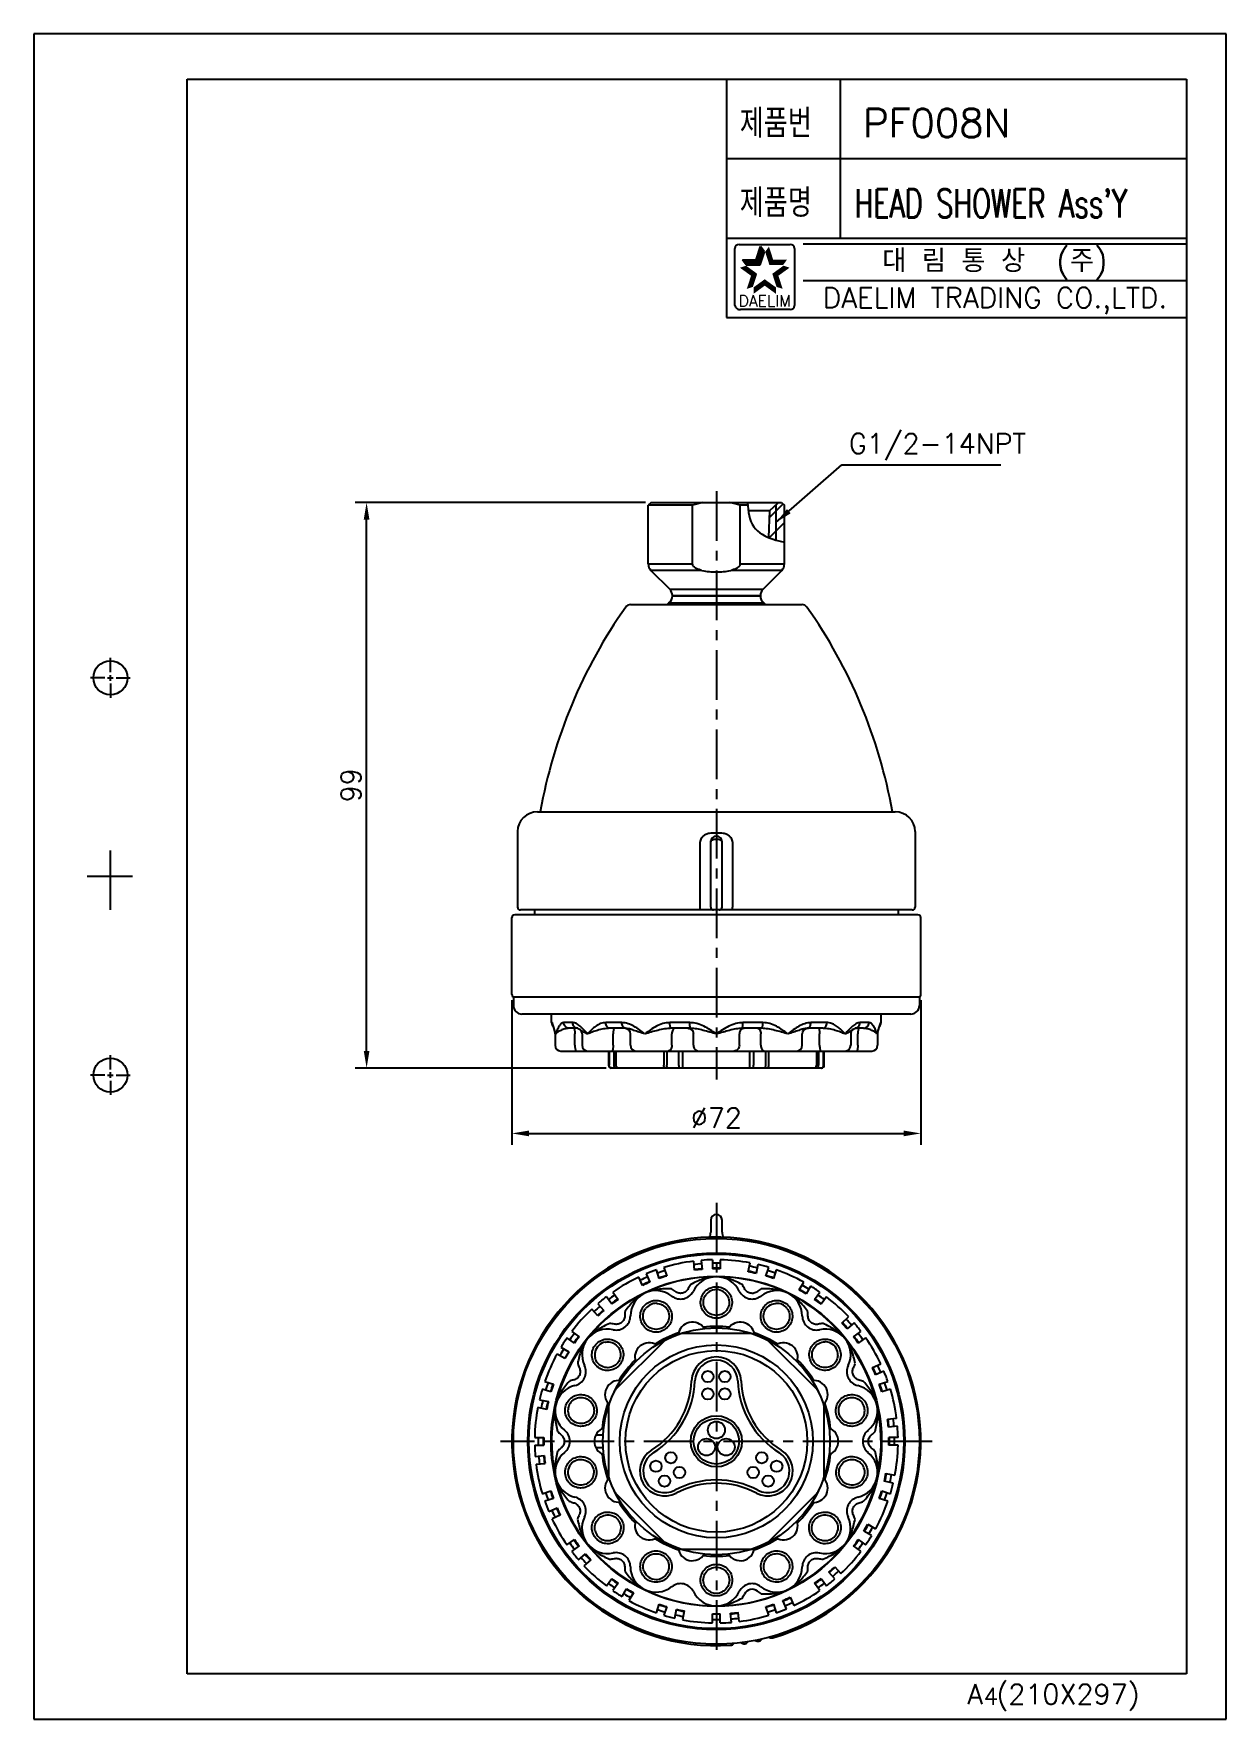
# Model space of a CAD drawing. Extents: x 62514 to 62724, y -28661 to -28364.
import ezdxf
from ezdxf.enums import TextEntityAlignment as Align

# ---------------------------------------------------------------- set-up
doc = ezdxf.new("R2010")
doc.units = 0
doc.header["$LTSCALE"] = 7
doc.header["$MEASUREMENT"] = 0
doc.linetypes.add('CENTER', pattern=[2, 1.25, -0.25, 0.25, -0.25])
doc.layers.get('0').update_dxf_attribs({"color": 2, "linetype": 'CONTINUOUS'})
for name, color, linetype in [('02___PRT_ALL_AXES', 7, 'CONTINUOUS'), ('03___PRT_ALL_CURVES', 7, 'CONTINUOUS'), ('7_ALL_FEATURES', 7, 'CONTINUOUS'), ('CL', 1, 'CENTER'), ('D', 2, 'CONTINUOUS'), ('DIM', 2, 'CONTINUOUS'), ('DWG', 7, 'CONTINUOUS'), ('TXT', 4, 'CONTINUOUS')]:
    doc.layers.add(name, color=color, linetype=linetype)
doc.styles.add('GHS', font='ROMANS.shx', dxfattribs={"bigfont": 'GHS.shx'})
doc.styles.add('ROMANS', font='romans', dxfattribs={"bigfont": 'GHS.shx'})
doc.dimstyles.new('STANDARD$7', dxfattribs={"dimscale": 0, "dimtxt": 3.5, "dimasz": 3, "dimexe": 2, "dimexo": 1, "dimgap": 1, "dimtad": 1, "dimdec": 4, "dimdsep": 46, "dimtxsty": 'GHS', "dimcen": 1, "dimclrd": 256, "dimclre": 256, "dimclrt": 256, "dimadec": 4, "dimazin": 2, "dimtfac": 1, "dimtdec": 4, "dimtmove": 0, "dimatfit": 0, "dimfxl": 0, "dimtolj": 1, "dimtzin": 0, "dimlwd": -1, "dimlwe": -1, "dimarcsym": 0})

msp = doc.modelspace()

# ---------------------------------------------------------------- texts
at = {"color": 7, "style": 'GHS'}
msp.add_text('PF008N', height=5, dxfattribs=at).set_placement((62673.48, -28380.24), align=Align.MIDDLE)
at = {"style": 'GHS', "width": 0.7}
msp.add_text("HEAD SHOWER Ass'Y", height=5, dxfattribs=at).set_placement((62659.02, -28396.89))
at = {"color": 7, "linetype": 'Continuous'}
for s, height, style, p in [('대 림 통 상  (주)', 4, 'GHS', (62683.72, -28404.8)), ('DAELIM TRADING CO.,LTD.', 3.6, 'ROMANS', (62683.72, -28411.56))]:
    msp.add_text(s, height=height, dxfattribs=dict(at, style=style)).set_placement(p, align=Align.MIDDLE)
at = {"color": 2, "linetype": 'Continuous', "style": 'ROMANS'}
msp.add_text('DAELIM', height=2, dxfattribs=at).set_placement((62643.19, -28412.56), align=Align.CENTER)
at = {"color": 7, "style": 'GHS'}
msp.add_text('A (210X297)', height=3.5, dxfattribs=at).set_placement((62678.89, -28658.83))
at = {"insert": (62689.21, -28437.29), "char_height": 3.5, "attachment_point": 6, "style": 'GHS'}
msp.add_mtext('G1/2-14NPT ', dxfattribs=at)
at = {"layer": 'D', "style": 'GHS', "width": 0.8}
for s, p in [('제품번', (62638.8, -28382.8)), ('제품명', (62638.8, -28396.8))]:
    msp.add_text(s, height=5, dxfattribs=at).set_placement(p)
at = {"layer": 'DIM', "insert": (62570.33, -28496.91), "char_height": 3.5, "attachment_point": 5, "rotation": 90, "style": 'GHS'}
msp.add_mtext('\\A1;99', dxfattribs=at)
at = {"layer": 'DIM', "insert": (62634.67, -28555.51), "char_height": 3.5, "attachment_point": 5, "style": 'GHS'}
msp.add_mtext('\\A1;%%C72', dxfattribs=at)
at = {"layer": 'DWG', "style": 'GHS'}
msp.add_text('4', height=3, dxfattribs=at).set_placement((62681.73, -28658.96))

# ---------------------------------------------------------------- blocks, each defined once
blk = doc.blocks.new('BORDER')
for p, q in [((1, 1), (0, 1)), ((0, 1), (0, 0)), ((1, 0), (1, 1)), ((0, 0), (1, 0))]:
    blk.add_line(p, q)

# ---------------------------------------------------------------- hatches: boundary and pattern name
at = {"layer": 'DIM'}
h = msp.add_hatch(dxfattribs=at)
h.set_pattern_fill('ANSI31', color=256, scale=20)
h.set_pattern_definition([(45, (-968.3806, -608.5016), (-1.76776695, 1.76776695), [])])
edge = h.paths.add_edge_path()
edge.add_line((62646.67, -28447.59), (62646.17, -28447.09))
edge.add_line((62646.17, -28447.09), (62645.62, -28447.09))
edge.add_line((62645.62, -28447.09), (62645.17, -28447.51))
edge.add_line((62645.17, -28447.51), (62645.17, -28453.71))
edge.add_spline(control_points=[(62645.17, -28453.71), (62645.67, -28453.85), (62646.17, -28453.96), (62646.67, -28454.07)], knot_values=[8.98879, 8.98879, 8.98879, 8.98879, 10.535873, 10.535873, 10.535873, 10.535873], degree=3, periodic=0)
edge.add_line((62646.67, -28454.07), (62646.67, -28447.59))
edge = h.paths.add_edge_path()
edge.add_line((62645.17, -28447.51), (62644.05, -28448.58))
edge.add_line((62644.05, -28448.58), (62643.83, -28453.25))
edge.add_spline(control_points=[(62643.83, -28453.25), (62644.11, -28453.37), (62644.55, -28453.53), (62645, -28453.67), (62645.17, -28453.71)], knot_values=[7.612187, 7.612187, 7.612187, 7.612187, 8.468527, 8.98879, 8.98879, 8.98879, 8.98879], degree=3, periodic=0)
edge.add_line((62645.17, -28453.71), (62645.17, -28447.51))

# ---------------------------------------------------------------- linework, layer by layer
at = {"color": 7}
for p, q in [((62636.46, -28372.49), (62636.46, -28414.49)), ((62656.46, -28372.49), (62656.46, -28400.49)), ((62636.46, -28386.49), (62717.46, -28386.49)), ((62636.46, -28400.49), (62717.46, -28400.49)), ((62636.46, -28414.49), (62717.46, -28414.49))]:
    msp.add_line(p, q, dxfattribs=at)
at = {"color": 2, "linetype": 'Continuous'}
for p, q in [((62638.69, -28401.61), (62647.69, -28401.61)), ((62649.96, -28401.49), (62717.46, -28401.49)), ((62637.94, -28412.36), (62637.94, -28402.36)), ((62648.44, -28402.36), (62648.44, -28412.36)), ((62649.96, -28407.99), (62717.46, -28407.99)), ((62647.69, -28413.11), (62638.94, -28413.11))]:
    msp.add_line(p, q, dxfattribs=at)
at = {"color": 2}
for p, q in [((62641.7, -28404.31), (62642.45, -28402)), ((62643.12, -28402.92), (62642.45, -28402)), ((62639.28, -28404.31), (62641.7, -28404.31)), ((62639.94, -28405.23), (62639.28, -28404.31)), ((62642.37, -28405.23), (62643.12, -28402.92)), ((62639.94, -28405.23), (62642.37, -28405.23))]:
    msp.add_line(p, q, dxfattribs=at)
at = {"color": 7, "linetype": 'Continuous'}
for p, q in [((62623.17, -28447.09), (62622.67, -28447.59)), ((62630.49, -28447.59), (62622.67, -28447.59)), ((62623.17, -28447.09), (62646.17, -28447.09)), ((62630.49, -28457.92), (62630.49, -28447.59)), ((62638.84, -28457.92), (62638.84, -28447.59)), ((62640.19, -28447.59), (62638.84, -28447.59)), ((62646.17, -28447.09), (62646.67, -28447.59)), ((62622.67, -28457.92), (62630.49, -28457.92)), ((62638.84, -28457.92), (62646.67, -28457.92)), ((62623.14, -28459.05), (62626.45, -28462.37)), ((62632.14, -28459.05), (62623.14, -28459.05)), ((62646.2, -28459.05), (62637.2, -28459.05)), ((62646.2, -28459.05), (62642.89, -28462.37)), ((62626.45, -28462.37), (62642.89, -28462.37)), ((62626.92, -28463.5), (62626.92, -28463.54)), ((62626.92, -28463.5), (62642.42, -28463.5)), ((62626.92, -28463.54), (62642.42, -28463.54)), ((62642.42, -28463.5), (62642.42, -28463.54)), ((62619.53, -28465.09), (62649.8, -28465.09)), ((62626.31, -28464.8), (62643.03, -28464.8)), ((62603.17, -28501.59), (62666.17, -28501.59)), ((62631.83, -28518.39), (62631.83, -28506.89)), ((62633.67, -28506.82), (62633.67, -28506.88)), ((62633.67, -28518.39), (62633.67, -28506.89)), ((62633.78, -28506.66), (62633.84, -28506.61)), ((62635.67, -28518.39), (62635.67, -28506.89)), ((62637.51, -28506.89), (62637.51, -28518.39)), ((62670.17, -28519.74), (62599.17, -28519.74)), ((62669.17, -28518.89), (62600.17, -28518.89)), ((62670.42, -28534.24), (62598.92, -28534.24)), ((62598.92, -28534.24), (62598.92, -28535.74)), ((62670.42, -28534.24), (62670.42, -28535.74)), ((62668.92, -28537.24), (62600.42, -28537.24)), ((62605.67, -28538.74), (62605.67, -28537.24)), ((62663.67, -28538.74), (62663.67, -28537.24)), ((62605.72, -28538.74), (62605.67, -28538.74)), ((62606.29, -28540.39), (62605.95, -28539.27)), ((62605.97, -28539.53), (62606.01, -28539.65)), ((62605.98, -28539.53), (62606.01, -28539.65)), ((62606.01, -28539.65), (62606.05, -28539.79)), ((62606.01, -28539.65), (62606.05, -28539.79)), ((62606.18, -28540.23), (62606.24, -28540.46)), ((62606.18, -28540.23), (62606.24, -28540.46)), ((62606.24, -28540.46), (62606.24, -28540.46)), ((62606.24, -28540.46), (62606.24, -28540.46)), ((62606.28, -28540.74), (62606.28, -28542.74)), ((62606.4, -28540.74), (62606.39, -28540.7)), ((62606.4, -28540.74), (62606.39, -28540.7)), ((62609.38, -28538.74), (62607.81, -28538.74)), ((62610.25, -28539.74), (62608.74, -28539.74)), ((62609.76, -28542.74), (62609.76, -28540.74)), ((62610.25, -28539.74), (62610.24, -28539.73)), ((62610.61, -28539.93), (62610.61, -28539.93)), ((62611.02, -28540.74), (62611.02, -28542.74)), ((62618.04, -28538.74), (62615.22, -28538.74)), ((62618.61, -28539.74), (62615.89, -28539.74)), ((62616.49, -28542.74), (62616.49, -28540.74)), ((62619.54, -28542.74), (62619.54, -28540.74)), ((62629.99, -28538.74), (62626.48, -28538.74)), ((62630.15, -28539.74), (62626.76, -28539.74)), ((62626.83, -28542.74), (62626.83, -28540.74)), ((62630.63, -28542.74), (62630.63, -28540.74)), ((62638.72, -28542.74), (62638.72, -28540.74)), ((62642.59, -28539.74), (62639.2, -28539.74)), ((62642.87, -28538.74), (62639.36, -28538.74)), ((62642.52, -28542.74), (62642.52, -28540.74)), ((62649.8, -28542.74), (62649.8, -28540.74)), ((62653.46, -28539.74), (62650.74, -28539.74)), ((62654.13, -28538.74), (62651.31, -28538.74)), ((62652.85, -28542.74), (62652.85, -28540.74)), ((62658.33, -28540.74), (62658.33, -28542.74)), ((62658.73, -28539.93), (62658.73, -28539.93)), ((62660.6, -28539.74), (62659.09, -28539.74)), ((62659.58, -28542.74), (62659.58, -28540.74)), ((62661.53, -28538.74), (62659.97, -28538.74)), ((62662.95, -28540.7), (62662.94, -28540.74)), ((62662.95, -28540.7), (62662.94, -28540.74)), ((62663.39, -28539.27), (62663.05, -28540.39)), ((62663.05, -28540.74), (62663.05, -28542.74)), ((62663.09, -28540.46), (62663.09, -28540.46)), ((62663.67, -28538.74), (62663.61, -28538.74)), ((62607.28, -28543.74), (62611.93, -28543.74)), ((62612.02, -28543.74), (62657.33, -28543.74)), ((62615.67, -28543.74), (62615.67, -28546.24)), ((62615.78, -28543.74), (62615.78, -28546.24)), ((62616.66, -28546.24), (62616.66, -28543.74)), ((62617.05, -28546.24), (62617.05, -28543.74)), ((62625.42, -28543.74), (62625.42, -28546.24)), ((62625.96, -28543.74), (62625.96, -28546.24)), ((62628.09, -28546.24), (62628.09, -28543.74)), ((62628.75, -28546.74), (62628.75, -28543.74)), ((62640.58, -28546.74), (62640.58, -28543.74)), ((62641.24, -28543.74), (62641.24, -28546.24)), ((62643.38, -28546.24), (62643.38, -28543.74)), ((62643.92, -28546.24), (62643.92, -28543.74)), ((62652.29, -28543.74), (62652.29, -28546.24)), ((62652.67, -28543.74), (62652.67, -28546.24)), ((62653.56, -28546.24), (62653.56, -28543.74)), ((62653.67, -28546.24), (62653.67, -28543.74)), ((62657.4, -28543.74), (62662.05, -28543.74)), ((62653.17, -28546.74), (62616.17, -28546.74)), ((62633.67, -28573.52), (62633.67, -28575.64)), ((62635.67, -28575.64), (62635.67, -28573.52)), ((62634.67, -28583.52), (62634.66, -28583.52)), ((62634.67, -28583.52), (62634.66, -28583.52)), ((62622.09, -28586.39), (62622.08, -28586.4)), ((62622.09, -28586.39), (62622.08, -28586.4)), ((62647.26, -28586.4), (62647.24, -28586.39)), ((62647.26, -28586.4), (62647.24, -28586.39)), ((62625.42, -28594.9), (62617.05, -28603.27)), ((62640.58, -28593.52), (62628.75, -28593.52)), ((62652.29, -28603.27), (62643.92, -28594.9)), ((62657.35, -28594.45), (62657.34, -28594.43)), ((62657.35, -28594.45), (62657.34, -28594.43)), ((62606.4, -28606.06), (62606.39, -28606.08)), ((62606.4, -28606.06), (62606.39, -28606.08)), ((62615.67, -28606.61), (62615.67, -28618.44)), ((62653.67, -28618.44), (62653.67, -28606.61)), ((62662.94, -28606.08), (62662.94, -28606.06)), ((62662.94, -28606.08), (62662.94, -28606.06)), ((62613.45, -28611.37), (62614.7, -28611.37)), ((62614.7, -28613.67), (62613.45, -28613.67)), ((62606.39, -28618.97), (62606.4, -28618.98)), ((62606.39, -28618.97), (62606.4, -28618.98)), ((62617.05, -28621.77), (62625.42, -28630.14)), ((62643.92, -28630.14), (62652.29, -28621.77)), ((62662.94, -28618.98), (62662.94, -28618.97)), ((62662.94, -28618.98), (62662.94, -28618.97)), ((62611.99, -28630.6), (62612, -28630.61)), ((62611.99, -28630.6), (62612, -28630.61)), ((62628.75, -28631.52), (62640.58, -28631.52)), ((62647.24, -28638.65), (62647.26, -28638.65)), ((62647.24, -28638.65), (62647.26, -28638.65))]:
    msp.add_line(p, q, dxfattribs=at)
for p, q in [((62645.17, -28447.51), (62645.17, -28453.71)), ((62527.96, -28476.99), (62527.96, -28474.49)), ((62526.96, -28477.99), (62524.46, -28477.99)), ((62527.46, -28477.99), (62528.46, -28477.99)), ((62527.96, -28478.49), (62527.96, -28477.49)), ((62527.96, -28478.99), (62527.96, -28481.49)), ((62528.96, -28477.99), (62531.46, -28477.99)), ((62527.95, -28508.41), (62527.95, -28518.87)), ((62531.88, -28512.99), (62523.9, -28512.99)), ((62527.96, -28546.99), (62527.96, -28544.49)), ((62527.96, -28548.49), (62527.96, -28547.49)), ((62526.96, -28547.99), (62524.46, -28547.99)), ((62527.46, -28547.99), (62528.46, -28547.99)), ((62527.96, -28548.99), (62527.96, -28551.49)), ((62528.96, -28547.99), (62531.46, -28547.99))]:
    msp.add_line(p, q)
for points in [[(62605.88, -28539.24), (62605.88, -28539.24), (62605.88, -28539.25), (62605.89, -28539.26), (62605.9, -28539.28), (62605.91, -28539.31), (62605.92, -28539.34), (62605.93, -28539.38), (62605.94, -28539.43), (62605.96, -28539.48), (62605.98, -28539.53)], [(62605.94, -28539.42), (62605.94, -28539.43), (62605.96, -28539.48), (62605.97, -28539.53)], [(62606.05, -28539.79), (62606.12, -28540.04), (62606.18, -28540.23)], [(62606.05, -28539.79), (62606.12, -28540.04), (62606.18, -28540.23)], [(62610.24, -28539.73), (62610.27, -28539.74), (62610.34, -28539.77)], [(62610.34, -28539.77), (62610.45, -28539.82), (62610.59, -28539.91), (62610.61, -28539.93)], [(62658.73, -28539.93), (62658.76, -28539.91), (62658.89, -28539.82)], [(62658.89, -28539.82), (62659, -28539.77), (62659.07, -28539.74)], [(62659.07, -28539.74), (62659.1, -28539.73), (62659.1, -28539.74)], [(62663.09, -28540.46), (62663.12, -28540.36), (62663.24, -28539.96)], [(62663.24, -28539.96), (62663.3, -28539.74), (62663.33, -28539.65), (62663.35, -28539.56), (62663.37, -28539.48), (62663.4, -28539.42), (62663.41, -28539.36), (62663.43, -28539.31), (62663.44, -28539.28), (62663.45, -28539.25)], [(62625.06, -28592.56), (62624.92, -28592.62), (62624.64, -28592.71), (62624.36, -28592.77), (62624.07, -28592.79), (62623.79, -28592.77), (62623.51, -28592.72), (62623.23, -28592.63), (62622.97, -28592.51), (62622.73, -28592.36), (62622.5, -28592.18), (62622.3, -28591.97), (62622.13, -28591.74), (62621.99, -28591.49), (62621.88, -28591.23), (62621.81, -28590.95), (62621.77, -28590.66), (62621.76, -28590.38), (62621.8, -28590.09), (62621.86, -28589.81), (62621.97, -28589.54), (62622.1, -28589.29), (62622.21, -28589.13)], [(62624.11, -28588.19), (62624.33, -28588.21), (62624.61, -28588.26), (62624.89, -28588.35), (62625.15, -28588.47), (62625.39, -28588.62), (62625.61, -28588.8), (62625.81, -28589.01), (62625.98, -28589.24), (62626.12, -28589.49), (62626.23, -28589.76), (62626.31, -28590.04), (62626.35, -28590.32), (62626.35, -28590.61), (62626.32, -28590.89), (62626.25, -28591.17), (62626.15, -28591.44), (62626.02, -28591.69), (62625.85, -28591.93), (62625.66, -28592.14), (62625.44, -28592.33), (62625.2, -28592.49), (62625.06, -28592.56)], [(62635.65, -28590.09), (62635.51, -28590.15), (62635.24, -28590.24), (62634.96, -28590.3), (62634.68, -28590.32), (62634.39, -28590.3), (62634.11, -28590.25), (62633.84, -28590.17), (62633.58, -28590.05), (62633.34, -28589.9), (62633.12, -28589.72), (62632.93, -28589.51), (62632.76, -28589.28), (62632.62, -28589.04), (62632.51, -28588.77), (62632.43, -28588.5), (62632.4, -28588.22), (62632.39, -28587.93), (62632.42, -28587.65), (62632.49, -28587.37), (62632.59, -28587.11), (62632.73, -28586.86), (62632.86, -28586.65)], [(62636.17, -28586.34), (62636.2, -28586.37), (62636.4, -28586.58), (62636.57, -28586.81), (62636.71, -28587.05), (62636.81, -28587.32), (62636.89, -28587.59), (62636.93, -28587.87), (62636.93, -28588.16), (62636.9, -28588.44), (62636.83, -28588.72), (62636.73, -28588.98), (62636.6, -28589.23), (62636.43, -28589.47), (62636.24, -28589.68), (62636.03, -28589.86), (62635.79, -28590.02), (62635.65, -28590.09)], [(62644.28, -28592.56), (62644.14, -28592.49), (62643.9, -28592.33), (62643.68, -28592.15), (62643.49, -28591.94), (62643.32, -28591.7), (62643.19, -28591.45), (62643.09, -28591.18), (62643.02, -28590.9), (62642.98, -28590.62), (62642.99, -28590.33), (62643.02, -28590.04), (62643.1, -28589.77), (62643.21, -28589.5), (62643.35, -28589.25), (62643.52, -28589.02), (62643.72, -28588.81), (62643.94, -28588.63), (62644.18, -28588.47), (62644.44, -28588.35), (62644.72, -28588.26), (62645, -28588.21), (62645.19, -28588.2)], [(62647.1, -28589.1), (62647.23, -28589.28), (62647.36, -28589.53), (62647.47, -28589.8), (62647.54, -28590.08), (62647.57, -28590.37), (62647.57, -28590.65), (62647.53, -28590.94), (62647.46, -28591.22), (62647.35, -28591.48), (62647.21, -28591.73), (62647.04, -28591.97), (62646.84, -28592.17), (62646.62, -28592.36), (62646.37, -28592.51), (62646.11, -28592.63), (62645.84, -28592.72), (62645.56, -28592.77), (62645.27, -28592.79), (62644.98, -28592.77), (62644.7, -28592.72), (62644.43, -28592.63), (62644.28, -28592.56)], [(62615.14, -28595.03), (62615.18, -28595.02), (62615.46, -28594.99), (62615.75, -28595), (62616.03, -28595.05), (62616.3, -28595.13), (62616.56, -28595.24), (62616.81, -28595.39), (62617.03, -28595.56), (62617.23, -28595.76), (62617.41, -28595.99), (62617.55, -28596.23), (62617.66, -28596.49), (62617.74, -28596.77), (62617.79, -28597.05), (62617.8, -28597.33), (62617.77, -28597.61), (62617.74, -28597.77)], [(62652.81, -28599.3), (62652.68, -28599.23), (62652.44, -28599.08), (62652.23, -28598.9), (62652.03, -28598.69), (62651.87, -28598.45), (62651.73, -28598.2), (62651.63, -28597.94), (62651.56, -28597.66), (62651.53, -28597.38), (62651.53, -28597.09), (62651.57, -28596.81), (62651.64, -28596.54), (62651.75, -28596.27), (62651.89, -28596.03), (62652.06, -28595.8), (62652.25, -28595.59), (62652.48, -28595.41), (62652.72, -28595.26), (62652.97, -28595.14), (62653.24, -28595.05), (62653.52, -28595), (62653.77, -28594.98)], [(62617.74, -28597.77), (62617.7, -28597.92), (62617.61, -28598.18), (62617.48, -28598.44), (62617.31, -28598.67), (62617.12, -28598.88), (62616.91, -28599.07), (62616.67, -28599.23), (62616.42, -28599.36), (62616.15, -28599.45), (62615.87, -28599.51), (62615.59, -28599.54), (62615.31, -28599.53), (62615.03, -28599.48), (62614.75, -28599.4), (62614.49, -28599.29), (62614.25, -28599.14), (62614.02, -28598.97), (62613.82, -28598.77), (62613.65, -28598.54), (62613.5, -28598.3), (62613.39, -28598.04), (62613.32, -28597.8)], [(62656.07, -28597.37), (62656.07, -28597.42), (62656.03, -28597.7), (62655.96, -28597.97), (62655.85, -28598.24), (62655.71, -28598.49), (62655.54, -28598.72), (62655.35, -28598.92), (62655.13, -28599.1), (62654.89, -28599.25), (62654.63, -28599.37), (62654.36, -28599.46), (62654.08, -28599.51), (62653.79, -28599.53), (62653.51, -28599.51), (62653.23, -28599.46), (62652.96, -28599.37), (62652.81, -28599.3)], [(62609.06, -28605.61), (62609.21, -28605.45), (62609.43, -28605.26), (62609.67, -28605.1), (62609.93, -28604.97), (62610.2, -28604.87), (62610.48, -28604.81), (62610.76, -28604.79), (62611.05, -28604.8), (62611.34, -28604.84), (62611.61, -28604.92), (62611.87, -28605.04), (62612.12, -28605.18), (62612.35, -28605.36), (62612.55, -28605.56), (62612.73, -28605.79), (62612.88, -28606.04), (62612.99, -28606.3), (62613.07, -28606.58), (62613.12, -28606.86), (62613.13, -28607.15), (62613.1, -28607.43), (62613.07, -28607.59)], [(62656.27, -28607.59), (62656.24, -28607.44), (62656.21, -28607.16), (62656.22, -28606.87), (62656.26, -28606.59), (62656.34, -28606.31), (62656.46, -28606.05), (62656.6, -28605.8), (62656.78, -28605.57), (62656.98, -28605.37), (62657.21, -28605.19), (62657.45, -28605.04), (62657.72, -28604.93), (62657.99, -28604.84), (62658.28, -28604.8), (62658.56, -28604.79), (62658.85, -28604.81), (62659.13, -28604.87), (62659.4, -28604.97), (62659.66, -28605.09), (62659.9, -28605.25), (62660.12, -28605.44), (62660.24, -28605.58)], [(62613.07, -28607.59), (62613.03, -28607.74), (62612.93, -28608.01), (62612.8, -28608.26), (62612.64, -28608.5), (62612.44, -28608.72), (62612.23, -28608.9), (62611.99, -28609.06), (62611.73, -28609.19), (62611.46, -28609.29), (62611.18, -28609.35), (62610.89, -28609.38), (62610.61, -28609.37), (62610.32, -28609.32), (62610.05, -28609.24), (62609.78, -28609.13), (62609.54, -28608.98), (62609.31, -28608.8), (62609.1, -28608.6), (62608.93, -28608.37), (62608.78, -28608.12), (62608.67, -28607.86), (62608.61, -28607.68)], [(62660.74, -28607.64), (62660.67, -28607.85), (62660.56, -28608.12), (62660.41, -28608.36), (62660.24, -28608.59), (62660.03, -28608.8), (62659.81, -28608.97), (62659.56, -28609.12), (62659.3, -28609.24), (62659.02, -28609.32), (62658.74, -28609.37), (62658.45, -28609.38), (62658.16, -28609.35), (62657.88, -28609.29), (62657.61, -28609.2), (62657.35, -28609.07), (62657.12, -28608.91), (62656.9, -28608.72), (62656.71, -28608.51), (62656.54, -28608.27), (62656.41, -28608.02), (62656.31, -28607.75), (62656.27, -28607.59)], [(62608.81, -28616.88), (62608.83, -28616.85), (62608.99, -28616.61), (62609.17, -28616.39), (62609.39, -28616.2), (62609.62, -28616.04), (62609.87, -28615.9), (62610.14, -28615.8), (62610.41, -28615.74), (62610.69, -28615.71), (62610.98, -28615.71), (62611.26, -28615.75), (62611.53, -28615.82), (62611.8, -28615.93), (62612.04, -28616.07), (62612.27, -28616.24), (62612.48, -28616.44), (62612.58, -28616.56)], [(62656.32, -28618.47), (62656.29, -28618.32), (62656.26, -28618.04), (62656.27, -28617.75), (62656.31, -28617.47), (62656.39, -28617.2), (62656.5, -28616.94), (62656.65, -28616.69), (62656.82, -28616.47), (62657.02, -28616.27), (62657.25, -28616.09), (62657.49, -28615.94), (62657.75, -28615.83), (62658.02, -28615.75), (62658.3, -28615.7), (62658.59, -28615.69), (62658.87, -28615.72), (62659.15, -28615.78), (62659.42, -28615.87), (62659.67, -28616), (62659.91, -28616.15), (62660.12, -28616.34), (62660.29, -28616.52)], [(62612.58, -28616.56), (62612.67, -28616.68), (62612.82, -28616.92), (62612.94, -28617.18), (62613.02, -28617.45), (62613.07, -28617.73), (62613.08, -28618.02), (62613.05, -28618.3), (62613, -28618.58), (62612.9, -28618.85), (62612.78, -28619.1), (62612.62, -28619.34), (62612.44, -28619.56), (62612.23, -28619.75), (62611.99, -28619.91), (62611.74, -28620.05), (62611.48, -28620.15), (62611.2, -28620.21), (62610.92, -28620.24), (62610.63, -28620.24), (62610.35, -28620.2), (62610.08, -28620.13), (62609.85, -28620.04)], [(62659.86, -28619.81), (62659.82, -28619.84), (62659.58, -28619.98), (62659.32, -28620.1), (62659.04, -28620.18), (62658.76, -28620.22), (62658.48, -28620.23), (62658.19, -28620.21), (62657.92, -28620.15), (62657.65, -28620.06), (62657.39, -28619.93), (62657.16, -28619.77), (62656.94, -28619.59), (62656.75, -28619.37), (62656.59, -28619.14), (62656.46, -28618.89), (62656.36, -28618.62), (62656.32, -28618.47)], [(62613.3, -28628.23), (62613.27, -28628.01), (62613.25, -28627.72), (62613.28, -28627.44), (62613.34, -28627.16), (62613.43, -28626.89), (62613.56, -28626.63), (62613.72, -28626.39), (62613.9, -28626.17), (62614.12, -28625.98), (62614.35, -28625.81), (62614.6, -28625.68), (62614.87, -28625.57), (62615.15, -28625.51), (62615.44, -28625.47), (62615.73, -28625.48), (62616.01, -28625.52), (62616.29, -28625.59), (62616.55, -28625.7), (62616.8, -28625.84), (62617.03, -28626.01), (62617.24, -28626.21), (62617.35, -28626.34)], [(62617.35, -28626.34), (62617.44, -28626.46), (62617.59, -28626.7), (62617.7, -28626.97), (62617.79, -28627.24), (62617.83, -28627.52), (62617.85, -28627.81), (62617.82, -28628.1), (62617.76, -28628.38), (62617.67, -28628.65), (62617.54, -28628.91), (62617.39, -28629.15), (62617.2, -28629.37), (62616.99, -28629.56), (62616.75, -28629.73), (62616.5, -28629.86), (62616.23, -28629.96), (62615.95, -28630.03), (62615.66, -28630.06), (62615.37, -28630.06), (62615.09, -28630.02), (62614.81, -28629.94), (62614.64, -28629.88)], [(62654.74, -28629.86), (62654.53, -28629.94), (62654.25, -28630.02), (62653.97, -28630.06), (62653.68, -28630.06), (62653.4, -28630.03), (62653.12, -28629.96), (62652.85, -28629.86), (62652.59, -28629.73), (62652.36, -28629.57), (62652.14, -28629.37), (62651.96, -28629.16), (62651.8, -28628.92), (62651.67, -28628.66), (62651.57, -28628.39), (62651.51, -28628.11), (62651.49, -28627.82), (62651.5, -28627.53), (62651.55, -28627.25), (62651.63, -28626.98), (62651.74, -28626.71), (62651.89, -28626.47), (62651.99, -28626.34)], [(62651.99, -28626.34), (62652.09, -28626.22), (62652.29, -28626.02), (62652.52, -28625.85), (62652.77, -28625.7), (62653.04, -28625.59), (62653.32, -28625.52), (62653.6, -28625.48), (62653.89, -28625.47), (62654.17, -28625.5), (62654.45, -28625.57), (62654.72, -28625.67), (62654.98, -28625.81), (62655.21, -28625.97), (62655.43, -28626.16), (62655.61, -28626.38), (62655.77, -28626.62), (62655.9, -28626.88), (62656, -28627.15), (62656.06, -28627.43), (62656.08, -28627.72), (62656.07, -28628), (62656.04, -28628.19)], [(62621.96, -28635.46), (62621.94, -28635.42), (62621.85, -28635.15), (62621.8, -28634.87), (62621.78, -28634.58), (62621.8, -28634.3), (62621.85, -28634.02), (62621.94, -28633.75), (62622.06, -28633.49), (62622.21, -28633.25), (62622.39, -28633.03), (62622.6, -28632.83), (62622.82, -28632.67), (62623.07, -28632.53), (62623.34, -28632.42), (62623.61, -28632.35), (62623.89, -28632.31), (62624.05, -28632.31)], [(62624.05, -28632.31), (62624.2, -28632.31), (62624.49, -28632.35), (62624.76, -28632.42), (62625.02, -28632.52), (62625.27, -28632.66), (62625.5, -28632.83), (62625.71, -28633.02), (62625.89, -28633.24), (62626.04, -28633.48), (62626.17, -28633.74), (62626.25, -28634.01), (62626.31, -28634.29), (62626.33, -28634.57), (62626.31, -28634.86), (62626.26, -28635.14), (62626.17, -28635.41), (62626.05, -28635.67), (62625.9, -28635.91), (62625.72, -28636.13), (62625.51, -28636.32), (62625.28, -28636.49), (62625.07, -28636.61)], [(62644.67, -28636.76), (62644.63, -28636.75), (62644.37, -28636.65), (62644.11, -28636.51), (62643.88, -28636.35), (62643.67, -28636.16), (62643.48, -28635.95), (62643.33, -28635.71), (62643.2, -28635.45), (62643.11, -28635.19), (62643.05, -28634.91), (62643.02, -28634.62), (62643.03, -28634.34), (62643.08, -28634.06), (62643.16, -28633.79), (62643.27, -28633.53), (62643.42, -28633.28), (62643.52, -28633.16)], [(62643.52, -28633.16), (62643.61, -28633.04), (62643.82, -28632.84), (62644.05, -28632.67), (62644.29, -28632.53), (62644.56, -28632.42), (62644.83, -28632.35), (62645.11, -28632.31), (62645.4, -28632.3), (62645.68, -28632.33), (62645.96, -28632.4), (62646.22, -28632.5), (62646.47, -28632.63), (62646.71, -28632.79), (62646.92, -28632.98), (62647.1, -28633.2), (62647.26, -28633.44), (62647.39, -28633.69), (62647.48, -28633.96), (62647.54, -28634.24), (62647.57, -28634.52), (62647.55, -28634.8), (62647.52, -28635.05)], [(62633.63, -28639.02), (62633.43, -28638.91), (62633.2, -28638.74), (62632.99, -28638.55), (62632.81, -28638.32), (62632.66, -28638.08), (62632.53, -28637.82), (62632.44, -28637.55), (62632.39, -28637.27), (62632.37, -28636.98), (62632.39, -28636.69), (62632.44, -28636.41), (62632.53, -28636.14), (62632.65, -28635.87), (62632.8, -28635.63), (62632.99, -28635.41), (62633.19, -28635.21), (62633.43, -28635.04), (62633.68, -28634.9), (62633.94, -28634.79), (62634.22, -28634.72), (62634.5, -28634.68), (62634.67, -28634.68)], [(62634.67, -28634.68), (62634.82, -28634.68), (62635.11, -28634.72), (62635.38, -28634.79), (62635.65, -28634.9), (62635.9, -28635.04), (62636.13, -28635.21), (62636.34, -28635.4), (62636.53, -28635.62), (62636.68, -28635.87), (62636.8, -28636.13), (62636.89, -28636.4), (62636.95, -28636.68), (62636.96, -28636.97), (62636.95, -28637.26), (62636.89, -28637.54), (62636.81, -28637.81), (62636.68, -28638.07), (62636.53, -28638.32), (62636.35, -28638.54), (62636.14, -28638.74), (62635.91, -28638.91), (62635.75, -28639)]]:
    msp.add_lwpolyline(points, dxfattribs=at)
for centre in [(62527.96, -28477.99), (62527.96, -28547.99)]:
    msp.add_circle(centre, 3)
for radius in [35.75, 33.2, 33, 20, 17, 16, 4.5, 4]:
    msp.add_circle((62634.67, -28612.52), radius, dxfattribs=at)
at = {"color": 2, "linetype": 'Continuous'}
for centre, radius, start, end in [((62638.69, -28402.36), 0.75, 90, 180), ((62647.69, -28402.36), 0.75, 0, 90), ((62638.82, -28412.23), 0.884, 188.1301, 278.1301), ((62647.69, -28412.36), 0.75, 270, 0)]:
    msp.add_arc(centre, radius, start, end, dxfattribs=at)
at = {"color": 7, "linetype": 'Continuous'}
for centre, radius, start, end in [((62624.27, -28457.92), 1.6, 180, 225), ((62645.07, -28457.92), 1.6, 315, 0), ((62625.32, -28463.54), 1.6, 308.2881, 0), ((62625.32, -28463.5), 1.6, 0, 45), ((62644.02, -28463.5), 1.6, 135, 180), ((62644.02, -28463.54), 1.6, 180, 231.7119), ((62692.27, -28517.37), 90, 144.8138, 169.8988), ((62619.53, -28466.09), 1, 90, 144.8138), ((62634.67, -28475.39), 13.49, 128.2881, 130.1824), ((62634.67, -28475.39), 13.49, 49.8176, 51.7119), ((62649.8, -28466.09), 1, 35.1862, 90), ((62577.06, -28517.37), 90, 10.1012, 35.1862), ((62603.17, -28505.09), 3.5, 90, 180), ((62666.17, -28505.09), 3.5, 0, 90), ((62634.67, -28506.89), 1, 0.022, 180), ((62633.93, -28506.89), 0.259, 166.5433, 179.8009), ((62599.17, -28520.24), 0.5, 90, 180), ((62600.17, -28518.39), 0.5, 180, 270), ((62634.17, -28518.39), 0.5, 180, 270), ((62635.17, -28518.39), 0.5, 270, 0), ((62669.17, -28518.39), 0.5, 270, 0), ((62670.17, -28520.24), 0.5, 0, 90), ((62599.17, -28533.8), 0.5, 180, 240), ((62600.42, -28535.74), 1.5, 180, 270), ((62668.92, -28535.74), 1.5, 270, 0), ((62670.17, -28533.8), 0.5, 300, 0), ((62606.67, -28538.74), 1, 180, 223.4381), ((62606.73, -28538.74), 1, 179.9974, 214.7682), ((62606.8, -28540.3), 0.582, 190.7854, 196.0631), ((62605.28, -28540.74), 1, 0, 16.0833), ((62605.28, -28540.74), 1, 0, 16.12), ((62629.64, -28533.23), 24.42, 197.0414, 197.1611), ((62624.71, -28534.76), 19.26, 197.1373, 197.9577), ((62607.18, -28540.09), 1.02, 215.5166, 219.2123), ((62610.02, -28540.74), 1, 0, 53.5575), ((62618.54, -28540.74), 1, 80.842, 89.8172), ((62618.54, -28540.74), 1, 359.9983, 80.8629), ((62650.8, -28540.74), 1, 98.996, 180.0017), ((62650.8, -28540.74), 1, 90.0257, 99.0169), ((62659.33, -28540.74), 1, 126.4925, 180), ((62662.16, -28540.1), 1.01, 320.8504, 324.531), ((62644.67, -28534.79), 19.22, 342.0784, 342.8959), ((62639.78, -28533.27), 24.34, 342.8725, 342.9965), ((62664.05, -28540.74), 1, 163.9167, 180), ((62662.67, -28538.74), 1, 316.8098, 0), ((62662.61, -28538.74), 1, 325.4126, 333.0432), ((62607.28, -28542.74), 1, 180, 270), ((62607.28, -28542.74), 1, 180, 270), ((62612.02, -28542.74), 1, 180, 270), ((62620.54, -28542.74), 1, 180.0027, 269.8392), ((62648.8, -28542.74), 1, 270.0036, 359.9973), ((62657.33, -28542.74), 1, 270, 0), ((62662.05, -28542.74), 1, 270, 0), ((62616.17, -28546.24), 0.5, 180, 270), ((62653.17, -28546.24), 0.5, 270, 0), ((62634.67, -28573.52), 1, 0, 180), ((62634.67, -28612.52), 36, 286, 274), ((62631.67, -28575.64), 2, 333.1562, 0), ((62637.67, -28575.64), 2, 180, 206.7926), ((62634.67, -28612.52), 29, 270, 244.2714), ((62624.04, -28590.45), 4.5, 51.7359, 179.7003), ((62624.04, -28590.45), 5.5, 51.7359, 60.4205), ((62628.38, -28584.95), 2.5, 231.7359, 333.986), ((62634.67, -28588.02), 4.5, 26.0216, 153.986), ((62634.66, -28588.04), 2.27, 115.7138, 142.2757), ((62634.66, -28588.04), 2.27, 48.434, 115.7119), ((62640.96, -28584.95), 2.5, 206.0216, 308.2718), ((62634.67, -28588.02), 5.5, 26.0216, 34.7062), ((62645.3, -28590.45), 4.5, 0.3073, 128.2718), ((62624.06, -28590.49), 2.29, 88.7438, 143.75), ((62645.28, -28590.49), 2.29, 37.3152, 92.3214), ((62615.52, -28597.24), 5.5, 77.4502, 86.1348), ((62617.04, -28590.41), 2.5, 257.4502, 359.7003), ((62652.3, -28590.41), 2.5, 180.3073, 282.5575), ((62645.3, -28590.45), 5.5, 0.3073, 8.9919), ((62615.52, -28597.24), 4.5, 77.4502, 205.4146), ((62615.53, -28597.27), 2.27, 99.8626, 167.1404), ((62626.83, -28596.32), 2, 115.8119, 135), ((62628.75, -28595.52), 2, 90, 109.1881), ((62640.58, -28595.52), 2, 70.8119, 90), ((62642.51, -28596.32), 2, 45, 64.1881), ((62653.83, -28597.25), 4.5, 334.593, 102.5575), ((62653.8, -28597.26), 2.27, 64.2852, 90.8471), ((62615.53, -28597.27), 2.27, 167.1424, 193.7043), ((62634.67, -28602.02), 4.37, 2.2042, 177.7958), ((62653.8, -28597.26), 2.27, 357.0054, 64.2833), ((62609.19, -28600.25), 2.5, 283.1645, 25.4146), ((62634.67, -28602.02), 3.79, 2.2042, 177.7958), ((62660.15, -28600.25), 2.5, 154.593, 256.8432), ((62653.83, -28597.25), 5.5, 334.593, 343.2776), ((62610.78, -28607.06), 4.5, 103.1645, 231.1289), ((62610.78, -28607.06), 5.5, 103.1645, 111.849), ((62618.46, -28604.68), 2, 135, 154.1881), ((62615.18, -28601.27), 15.13, 302.2042, 357.7958), ((62615.18, -28601.27), 15.71, 302.2042, 357.7958), ((62654.15, -28601.27), 15.71, 182.2042, 237.7958), ((62654.15, -28601.27), 15.13, 182.2042, 237.7958), ((62650.87, -28604.68), 2, 25.8119, 45), ((62658.55, -28607.08), 4.5, 308.8787, 76.8432), ((62610.83, -28607.08), 2.29, 140.1723, 195.1786), ((62617.67, -28606.61), 2, 160.8119, 180), ((62651.67, -28606.61), 2, 0, 19.1881), ((62658.51, -28607.08), 2.29, 345.8866, 40.8929), ((62606.39, -28612.52), 2.5, 308.8787, 51.1289), ((62662.95, -28612.53), 2.5, 128.8787, 231.1289), ((62658.55, -28607.08), 5.5, 308.8787, 317.5633), ((62610.78, -28617.97), 4.5, 128.8787, 256.8432), ((62610.78, -28617.97), 5.5, 128.8787, 137.5633), ((62625.57, -28617.77), 4.37, 122.2042, 297.7958), ((62625.57, -28617.77), 3.79, 122.2042, 297.7958), ((62643.76, -28617.77), 4.37, 242.2042, 57.7958), ((62643.76, -28617.77), 3.79, 242.2042, 57.7958), ((62658.55, -28617.98), 4.5, 283.1645, 51.1289), ((62610.8, -28617.97), 2.27, 151.2912, 218.569), ((62617.67, -28618.44), 2, 180, 199.1881), ((62651.67, -28618.44), 2, 340.8119, 0), ((62658.53, -28617.96), 2.27, 305.5769, 12.8547), ((62658.53, -28617.96), 2.27, 12.8567, 39.4186), ((62610.81, -28617.97), 2.27, 218.571, 245.1329), ((62618.46, -28620.36), 2, 205.8119, 225), ((62634.67, -28635.02), 15.71, 62.2042, 117.7958), ((62634.67, -28635.02), 15.13, 62.2042, 117.7958), ((62650.87, -28620.36), 2, 315, 334.1881), ((62609.19, -28624.79), 2.5, 334.593, 76.8432), ((62660.15, -28624.8), 2.5, 103.1645, 205.4146), ((62658.55, -28617.98), 5.5, 283.1645, 291.849), ((62615.51, -28627.79), 5.5, 154.593, 163.2776), ((62615.51, -28627.79), 4.5, 154.593, 282.5575), ((62653.82, -28627.8), 4.5, 257.4502, 25.4146), ((62615.55, -28627.77), 2.29, 191.6009, 246.6071), ((62626.83, -28628.73), 2, 225, 244.1881), ((62642.51, -28628.73), 2, 295.8119, 315), ((62653.79, -28627.77), 2.29, 294.4581, 349.4643), ((62617.03, -28634.63), 2.5, 0.3073, 102.5575), ((62628.75, -28629.52), 2, 250.8119, 270), ((62640.58, -28629.52), 2, 270, 289.1881), ((62652.3, -28634.64), 2.5, 77.4502, 179.7003), ((62653.82, -28627.8), 5.5, 257.4502, 266.1348), ((62624.03, -28634.59), 5.5, 180.3073, 188.9919), ((62624.03, -28634.59), 4.5, 180.3073, 308.2718), ((62624.05, -28634.58), 2.27, 202.7203, 269.9976), ((62624.05, -28634.58), 2.27, 269.9995, 296.5617), ((62645.29, -28634.6), 4.5, 231.7359, 359.7003), ((62645.29, -28634.57), 2.27, 254.1483, 321.4261), ((62645.29, -28634.57), 2.27, 321.4281, 347.99), ((62634.67, -28612.52), 29, 244.2946, 269.9769), ((62628.37, -28640.09), 2.5, 25.9997, 128.2718), ((62634.67, -28637.02), 4.5, 205.9997, 333.9641), ((62634.67, -28636.98), 2.29, 243.0295, 269.999), ((62634.67, -28636.98), 2.29, 270.0006, 298.0357), ((62640.96, -28640.09), 2.5, 51.7359, 153.9641), ((62634.67, -28637.02), 5.5, 325.2795, 333.9641), ((62640.96, -28640.09), 1.5, 51.7359, 153.9641), ((62645.29, -28634.6), 5.5, 231.7359, 240.4205), ((62637.12, -28647.64), 0.8, 274, 321.0384), ((62639.57, -28647.38), 0.8, 230.9616, 325.0384), ((62641.99, -28646.95), 0.8, 234.9616, 329.0384), ((62644.37, -28646.36), 0.8, 238.9616, 286)]:
    msp.add_arc(centre, radius, start, end, dxfattribs=at)
for points in [[(62632.28, -28447.09), (62631.68, -28447.21), (62631.08, -28447.38), (62630.49, -28447.59)], [(62638.84, -28447.59), (62638.26, -28447.38), (62637.66, -28447.21), (62637.05, -28447.09)], [(62618.61, -28539.74), (62618.58, -28539.74), (62618.55, -28539.73), (62618.52, -28539.72)], [(62650.74, -28539.74), (62650.77, -28539.74), (62650.8, -28539.73), (62650.83, -28539.72)], [(62663.5, -28539.19), (62663.57, -28539.05), (62663.61, -28538.89), (62663.61, -28538.74)]]:
    msp.add_open_spline(points, degree=3, dxfattribs=at)
for points, knots in [([(62632.14, -28459.05), (62631.96, -28459.02), (62631.71, -28458.95), (62631.37, -28458.83), (62631.13, -28458.71), (62630.9, -28458.58), (62630.7, -28458.41), (62630.54, -28458.19), (62630.49, -28458.01), (62630.49, -28457.92)], [0, 0, 0, 0, 0.250124, 0.375231, 0.500341, 0.625442, 0.750514, 0.875443, 1, 1, 1, 1]), ([(62638.84, -28457.92), (62638.84, -28458.01), (62638.8, -28458.19), (62638.64, -28458.41), (62638.43, -28458.58), (62638.21, -28458.71), (62637.96, -28458.83), (62637.63, -28458.95), (62637.37, -28459.02), (62637.2, -28459.05)], [0, 0, 0, 0, 0.124553, 0.249478, 0.374556, 0.499659, 0.624768, 0.749875, 1, 1, 1, 1]), ([(62632.14, -28459.05), (62632.55, -28459.14), (62633.39, -28459.29), (62634.67, -28459.36), (62635.94, -28459.29), (62636.78, -28459.14), (62637.2, -28459.05)], [0, 0, 0, 0, 0.250002, 0.5, 0.749998, 1, 1, 1, 1]), ([(62634.67, -28505.39), (62634.58, -28505.39), (62634.35, -28505.37), (62633.94, -28505.35), (62633.4, -28505.38), (62632.83, -28505.56), (62632.35, -28505.86), (62632.02, -28506.22), (62631.86, -28506.57), (62631.83, -28506.79), (62631.83, -28506.89)], [0, 0, 0, 0, 0.076536, 0.186469, 0.347006, 0.524074, 0.682416, 0.815147, 0.919671, 1, 1, 1, 1]), ([(62637.51, -28506.89), (62637.51, -28506.79), (62637.47, -28506.57), (62637.31, -28506.22), (62636.99, -28505.86), (62636.51, -28505.56), (62635.93, -28505.38), (62635.4, -28505.35), (62634.98, -28505.37), (62634.76, -28505.39), (62634.67, -28505.39)], [0, 0, 0, 0, 0.080413, 0.185076, 0.317998, 0.47656, 0.653837, 0.814107, 0.923324, 1, 1, 1, 1]), ([(62633.67, -28506.83), (62633.68, -28506.81), (62633.7, -28506.75), (62633.74, -28506.69), (62633.78, -28506.66)], [0, 0, 0, 0, 0.229023, 1, 1, 1, 1]), ([(62633.84, -28506.61), (62633.85, -28506.6), (62633.89, -28506.57), (62633.94, -28506.54), (62633.98, -28506.52)], [0, 0, 0, 0, 0.233904, 1, 1, 1, 1]), ([(62633.98, -28506.52), (62634.08, -28506.47), (62634.31, -28506.41), (62634.54, -28506.39), (62634.67, -28506.39)], [0, 0, 0, 0, 0.4656, 1, 1, 1, 1]), ([(62634.67, -28506.39), (62634.8, -28506.39), (62635.05, -28506.41), (62635.34, -28506.5), (62635.51, -28506.61), (62635.6, -28506.69), (62635.65, -28506.79), (62635.67, -28506.85), (62635.67, -28506.88)], [0, 0, 0, 0, 0.334451, 0.619468, 0.73623, 0.836053, 0.921851, 1, 1, 1, 1]), ([(62631.87, -28518.89), (62631.87, -28518.89), (62631.86, -28518.87), (62631.85, -28518.84), (62631.85, -28518.8), (62631.84, -28518.73), (62631.84, -28518.66), (62631.83, -28518.54), (62631.83, -28518.45), (62631.83, -28518.39)], [0, 0, 0, 0, 0.024669, 0.08295, 0.175585, 0.299253, 0.449574, 0.621003, 1, 1, 1, 1]), ([(62637.46, -28518.89), (62637.47, -28518.89), (62637.48, -28518.87), (62637.48, -28518.84), (62637.49, -28518.8), (62637.49, -28518.73), (62637.5, -28518.66), (62637.5, -28518.54), (62637.51, -28518.45), (62637.51, -28518.39)], [0, 0, 0, 0, 0.024669, 0.08295, 0.175585, 0.299253, 0.449574, 0.621003, 1, 1, 1, 1]), ([(62605.95, -28539.27), (62605.93, -28539.19), (62605.89, -28539.07), (62605.83, -28538.9), (62605.78, -28538.8), (62605.75, -28538.75), (62605.73, -28538.74), (62605.72, -28538.74)], [0, 0, 0, 0, 0.388097, 0.693544, 0.900017, 0.962456, 1, 1, 1, 1]), ([(62606.36, -28540.68), (62606.34, -28540.66), (62606.3, -28540.59), (62606.26, -28540.52), (62606.24, -28540.46)], [0, 0, 0, 0, 0.267931, 1, 1, 1, 1]), ([(62607.81, -28538.74), (62607.73, -28538.74), (62607.56, -28538.77), (62607.34, -28538.91), (62607.14, -28539.12), (62606.96, -28539.38), (62606.8, -28539.69), (62606.6, -28540.14), (62606.48, -28540.49), (62606.4, -28540.74)], [0, 0, 0, 0, 0.09398, 0.193828, 0.304836, 0.42791, 0.561648, 0.703582, 1, 1, 1, 1]), ([(62608.74, -28539.74), (62608.48, -28539.74), (62607.98, -28539.83), (62607.32, -28540.08), (62606.78, -28540.37), (62606.5, -28540.61), (62606.4, -28540.74)], [0, 0, 0, 0, 0.299279, 0.576768, 0.81423, 1, 1, 1, 1]), ([(62608.74, -28539.74), (62608.62, -28539.74), (62608.37, -28539.68), (62608.06, -28539.46), (62607.86, -28539.12), (62607.81, -28538.86), (62607.81, -28538.74)], [0, 0, 0, 0, 0.24111, 0.487481, 0.741177, 1, 1, 1, 1]), ([(62610.25, -28539.74), (62610.13, -28539.73), (62609.9, -28539.68), (62609.61, -28539.45), (62609.42, -28539.12), (62609.38, -28538.86), (62609.38, -28538.74)], [0, 0, 0, 0, 0.234076, 0.477756, 0.734438, 1, 1, 1, 1]), ([(62612, -28540.74), (62611.78, -28540.5), (62611.36, -28540.03), (62610.82, -28539.48), (62610.37, -28539.12), (62609.95, -28538.86), (62609.6, -28538.74), (62609.38, -28538.74)], [0, 0, 0, 0, 0.288995, 0.559706, 0.684132, 0.79928, 1, 1, 1, 1]), ([(62609.53, -28539.74), (62609.57, -28539.74), (62609.62, -28539.81), (62609.66, -28539.91), (62609.7, -28540.04), (62609.72, -28540.19), (62609.75, -28540.42), (62609.76, -28540.61), (62609.76, -28540.74)], [0, 0, 0, 0, 0.109529, 0.204585, 0.326755, 0.472613, 0.637412, 1, 1, 1, 1]), ([(62612, -28540.74), (62611.85, -28540.67), (62611.56, -28540.54), (62611.18, -28540.33), (62610.87, -28540.13), (62610.69, -28539.99), (62610.61, -28539.93)], [0, 0, 0, 0, 0.311675, 0.581789, 0.810667, 1, 1, 1, 1]), ([(62615.22, -28538.74), (62615.06, -28538.74), (62614.74, -28538.77), (62614.12, -28538.95), (62613.42, -28539.36), (62612.67, -28540.01), (62612.22, -28540.49), (62612, -28540.74)], [0, 0, 0, 0, 0.122502, 0.244597, 0.491463, 0.7446, 1, 1, 1, 1]), ([(62615.89, -28539.74), (62615.52, -28539.74), (62614.79, -28539.83), (62613.77, -28540.09), (62612.84, -28540.39), (62612.27, -28540.62), (62612, -28540.74)], [0, 0, 0, 0, 0.274362, 0.538663, 0.783742, 1, 1, 1, 1]), ([(62615.89, -28539.74), (62615.84, -28539.74), (62615.75, -28539.72), (62615.58, -28539.64), (62615.39, -28539.44), (62615.25, -28539.11), (62615.22, -28538.86), (62615.22, -28538.74)], [0, 0, 0, 0, 0.100185, 0.204968, 0.437806, 0.707277, 1, 1, 1, 1]), ([(62616.71, -28539.74), (62616.7, -28539.74), (62616.66, -28539.76), (62616.62, -28539.82), (62616.59, -28539.91), (62616.55, -28540.04), (62616.53, -28540.19), (62616.5, -28540.42), (62616.49, -28540.61), (62616.49, -28540.74)], [0, 0, 0, 0, 0.044055, 0.110361, 0.204821, 0.326679, 0.472411, 0.637209, 1, 1, 1, 1]), ([(62622.09, -28540.74), (62621.77, -28540.49), (62621.14, -28540.01), (62619.88, -28539.17), (62618.77, -28538.74), (62618.04, -28538.74)], [0, 0, 0, 0, 0.262741, 0.519708, 1, 1, 1, 1]), ([(62618.52, -28539.72), (62618.45, -28539.7), (62618.31, -28539.61), (62618.16, -28539.38), (62618.06, -28539.07), (62618.04, -28538.85), (62618.04, -28538.74)], [0, 0, 0, 0, 0.191563, 0.425583, 0.700754, 1, 1, 1, 1]), ([(62622.09, -28540.74), (62621.75, -28540.63), (62621.11, -28540.43), (62620.33, -28540.16), (62619.76, -28539.97), (62619.37, -28539.85), (62618.99, -28539.76), (62618.73, -28539.74), (62618.61, -28539.74)], [0, 0, 0, 0, 0.293169, 0.557217, 0.677862, 0.791356, 0.898345, 1, 1, 1, 1]), ([(62626.48, -28538.74), (62626.06, -28538.74), (62625.24, -28538.87), (62624.1, -28539.35), (62623.07, -28540), (62622.41, -28540.49), (62622.09, -28540.74)], [0, 0, 0, 0, 0.251957, 0.502349, 0.751847, 1, 1, 1, 1]), ([(62626.76, -28539.74), (62626.35, -28539.74), (62625.54, -28539.83), (62624.36, -28540.1), (62623.21, -28540.4), (62622.46, -28540.62), (62622.09, -28540.74)], [0, 0, 0, 0, 0.255087, 0.509696, 0.760104, 1, 1, 1, 1]), ([(62626.76, -28539.74), (62626.71, -28539.74), (62626.65, -28539.67), (62626.6, -28539.56), (62626.55, -28539.43), (62626.52, -28539.28), (62626.49, -28539.05), (62626.48, -28538.86), (62626.48, -28538.74)], [0, 0, 0, 0, 0.122216, 0.21881, 0.340395, 0.48413, 0.645703, 1, 1, 1, 1]), ([(62627.45, -28539.74), (62627.41, -28539.74), (62627.32, -28539.75), (62627.21, -28539.81), (62627.1, -28539.9), (62626.97, -28540.08), (62626.86, -28540.36), (62626.83, -28540.61), (62626.83, -28540.74)], [0, 0, 0, 0, 0.095084, 0.195795, 0.305793, 0.426987, 0.700042, 1, 1, 1, 1]), ([(62629.73, -28539.74), (62629.8, -28539.74), (62629.89, -28539.75), (62629.98, -28539.78), (62630.01, -28539.78)], [0, 0, 0, 0, 0.747959, 1, 1, 1, 1]), ([(62634.67, -28540.74), (62634.32, -28540.49), (62633.6, -28540), (62632.48, -28539.35), (62631.28, -28538.87), (62630.42, -28538.74), (62629.99, -28538.74)], [0, 0, 0, 0, 0.251058, 0.501812, 0.751715, 1, 1, 1, 1]), ([(62630.15, -28539.74), (62630.14, -28539.74), (62630.12, -28539.72), (62630.11, -28539.69), (62630.08, -28539.64), (62630.06, -28539.56), (62630.03, -28539.38), (62630, -28539.1), (62629.99, -28538.86), (62629.99, -28538.74)], [0, 0, 0, 0, 0.035637, 0.063058, 0.098142, 0.19149, 0.314102, 0.62963, 1, 1, 1, 1]), ([(62630.01, -28539.78), (62630.1, -28539.82), (62630.27, -28539.92), (62630.47, -28540.14), (62630.6, -28540.42), (62630.62, -28540.63), (62630.62, -28540.74)], [0, 0, 0, 0, 0.23918, 0.486202, 0.740814, 1, 1, 1, 1]), ([(62634.67, -28540.74), (62634.28, -28540.63), (62633.51, -28540.41), (62632.37, -28540.11), (62631.44, -28539.88), (62630.7, -28539.76), (62630.33, -28539.74), (62630.15, -28539.74)], [0, 0, 0, 0, 0.262381, 0.518185, 0.763828, 0.882917, 1, 1, 1, 1]), ([(62639.36, -28538.74), (62638.93, -28538.74), (62638.07, -28538.87), (62636.87, -28539.35), (62635.75, -28540), (62635.03, -28540.49), (62634.67, -28540.74)], [0, 0, 0, 0, 0.248217, 0.498108, 0.748883, 1, 1, 1, 1]), ([(62639.2, -28539.74), (62639.01, -28539.74), (62638.65, -28539.76), (62637.91, -28539.88), (62636.98, -28540.11), (62635.84, -28540.41), (62635.07, -28540.63), (62634.67, -28540.74)], [0, 0, 0, 0, 0.117081, 0.236162, 0.481823, 0.737617, 1, 1, 1, 1]), ([(62639.34, -28539.78), (62639.25, -28539.82), (62639.08, -28539.92), (62638.87, -28540.14), (62638.75, -28540.42), (62638.72, -28540.63), (62638.72, -28540.74)], [0, 0, 0, 0, 0.239154, 0.486164, 0.740785, 1, 1, 1, 1]), ([(62639.2, -28539.74), (62639.21, -28539.74), (62639.23, -28539.72), (62639.24, -28539.69), (62639.27, -28539.64), (62639.29, -28539.56), (62639.32, -28539.38), (62639.35, -28539.1), (62639.36, -28538.86), (62639.36, -28538.74)], [0, 0, 0, 0, 0.03571, 0.063151, 0.098247, 0.191603, 0.314207, 0.629692, 1, 1, 1, 1]), ([(62639.62, -28539.74), (62639.55, -28539.74), (62639.45, -28539.75), (62639.36, -28539.78), (62639.34, -28539.78)], [0, 0, 0, 0, 0.747968, 1, 1, 1, 1]), ([(62641.89, -28539.74), (62641.94, -28539.74), (62642.02, -28539.75), (62642.14, -28539.81), (62642.25, -28539.9), (62642.37, -28540.08), (62642.48, -28540.36), (62642.51, -28540.61), (62642.51, -28540.74)], [0, 0, 0, 0, 0.095091, 0.195855, 0.305911, 0.427142, 0.700172, 1, 1, 1, 1]), ([(62642.59, -28539.74), (62642.63, -28539.74), (62642.7, -28539.67), (62642.75, -28539.56), (62642.8, -28539.43), (62642.83, -28539.28), (62642.86, -28539.05), (62642.87, -28538.86), (62642.87, -28538.74)], [0, 0, 0, 0, 0.122327, 0.218937, 0.340517, 0.484233, 0.645778, 1, 1, 1, 1]), ([(62647.26, -28540.74), (62646.89, -28540.62), (62646.14, -28540.4), (62644.99, -28540.1), (62643.81, -28539.83), (62643, -28539.74), (62642.59, -28539.74)], [0, 0, 0, 0, 0.239872, 0.490274, 0.744893, 1, 1, 1, 1]), ([(62647.26, -28540.74), (62646.93, -28540.49), (62646.28, -28540), (62645.25, -28539.35), (62644.11, -28538.87), (62643.29, -28538.74), (62642.87, -28538.74)], [0, 0, 0, 0, 0.248154, 0.497653, 0.748043, 1, 1, 1, 1]), ([(62651.31, -28538.74), (62650.58, -28538.74), (62649.47, -28539.17), (62648.21, -28540.01), (62647.58, -28540.49), (62647.26, -28540.74)], [0, 0, 0, 0, 0.480264, 0.73724, 1, 1, 1, 1]), ([(62650.74, -28539.74), (62650.61, -28539.74), (62650.36, -28539.76), (62649.98, -28539.85), (62649.59, -28539.97), (62649.01, -28540.16), (62648.24, -28540.43), (62647.6, -28540.63), (62647.26, -28540.74)], [0, 0, 0, 0, 0.101631, 0.208603, 0.322084, 0.442725, 0.706786, 1, 1, 1, 1]), ([(62650.83, -28539.72), (62650.9, -28539.7), (62651.04, -28539.61), (62651.19, -28539.38), (62651.29, -28539.07), (62651.31, -28538.85), (62651.31, -28538.74)], [0, 0, 0, 0, 0.191629, 0.425662, 0.700804, 1, 1, 1, 1]), ([(62652.63, -28539.74), (62652.65, -28539.74), (62652.68, -28539.76), (62652.72, -28539.82), (62652.76, -28539.91), (62652.79, -28540.04), (62652.81, -28540.19), (62652.84, -28540.42), (62652.85, -28540.61), (62652.85, -28540.74)], [0, 0, 0, 0, 0.044211, 0.110753, 0.205374, 0.327288, 0.472972, 0.637635, 1, 1, 1, 1]), ([(62653.46, -28539.74), (62653.5, -28539.74), (62653.59, -28539.72), (62653.77, -28539.64), (62653.96, -28539.44), (62654.1, -28539.11), (62654.13, -28538.86), (62654.13, -28538.74)], [0, 0, 0, 0, 0.100219, 0.20503, 0.437887, 0.707331, 1, 1, 1, 1]), ([(62657.35, -28540.74), (62657.08, -28540.62), (62656.5, -28540.39), (62655.57, -28540.09), (62654.55, -28539.83), (62653.83, -28539.74), (62653.46, -28539.74)], [0, 0, 0, 0, 0.216228, 0.461301, 0.725614, 1, 1, 1, 1]), ([(62654.76, -28538.82), (62654.61, -28538.78), (62654.4, -28538.74), (62654.18, -28538.74), (62654.13, -28538.74)], [0, 0, 0, 0, 0.748704, 1, 1, 1, 1]), ([(62657.35, -28540.74), (62657.16, -28540.53), (62656.78, -28540.13), (62656.18, -28539.57), (62655.51, -28539.1), (62655.02, -28538.89), (62654.76, -28538.82)], [0, 0, 0, 0, 0.254295, 0.507596, 0.756281, 1, 1, 1, 1]), ([(62659.97, -28538.74), (62659.74, -28538.74), (62659.39, -28538.86), (62658.97, -28539.12), (62658.52, -28539.48), (62657.98, -28540.03), (62657.56, -28540.5), (62657.35, -28540.74)], [0, 0, 0, 0, 0.200658, 0.315794, 0.44022, 0.710958, 1, 1, 1, 1]), ([(62658.73, -28539.93), (62658.65, -28539.99), (62658.47, -28540.13), (62658.16, -28540.33), (62657.78, -28540.54), (62657.5, -28540.67), (62657.35, -28540.74)], [0, 0, 0, 0, 0.189356, 0.418242, 0.688345, 1, 1, 1, 1]), ([(62659.1, -28539.74), (62659.21, -28539.73), (62659.44, -28539.68), (62659.73, -28539.45), (62659.92, -28539.12), (62659.97, -28538.86), (62659.97, -28538.74)], [0, 0, 0, 0, 0.234109, 0.477803, 0.734471, 1, 1, 1, 1]), ([(62659.81, -28539.74), (62659.79, -28539.74), (62659.75, -28539.76), (62659.71, -28539.82), (62659.68, -28539.91), (62659.64, -28540.04), (62659.62, -28540.19), (62659.59, -28540.42), (62659.58, -28540.61), (62659.58, -28540.74)], [0, 0, 0, 0, 0.045732, 0.113061, 0.207927, 0.329715, 0.475011, 0.639099, 1, 1, 1, 1]), ([(62660.6, -28539.74), (62660.73, -28539.74), (62660.97, -28539.68), (62661.28, -28539.46), (62661.48, -28539.12), (62661.53, -28538.86), (62661.53, -28538.74)], [0, 0, 0, 0, 0.241133, 0.487514, 0.7412, 1, 1, 1, 1]), ([(62662.94, -28540.74), (62662.84, -28540.61), (62662.55, -28540.37), (62662.02, -28540.08), (62661.36, -28539.83), (62660.86, -28539.74), (62660.6, -28539.74)], [0, 0, 0, 0, 0.185738, 0.423189, 0.700693, 1, 1, 1, 1]), ([(62662.94, -28540.74), (62662.86, -28540.49), (62662.74, -28540.14), (62662.54, -28539.69), (62662.38, -28539.38), (62662.2, -28539.12), (62662, -28538.91), (62661.78, -28538.77), (62661.61, -28538.74), (62661.53, -28538.74)], [0, 0, 0, 0, 0.296503, 0.438468, 0.572224, 0.695299, 0.806285, 0.906086, 1, 1, 1, 1]), ([(62663.09, -28540.46), (62663.09, -28540.48), (62663.06, -28540.56), (62663.02, -28540.63), (62662.98, -28540.68)], [0, 0, 0, 0, 0.234469, 1, 1, 1, 1]), ([(62663.61, -28538.74), (62663.6, -28538.74), (62663.59, -28538.75), (62663.55, -28538.8), (62663.51, -28538.9), (62663.45, -28539.07), (62663.41, -28539.19), (62663.39, -28539.27)], [0, 0, 0, 0, 0.037357, 0.0997, 0.306146, 0.611701, 1, 1, 1, 1]), ([(62609.76, -28542.74), (62609.76, -28542.86), (62609.77, -28543.05), (62609.79, -28543.28), (62609.82, -28543.43), (62609.86, -28543.56), (62609.89, -28543.66), (62609.95, -28543.74), (62609.99, -28543.74)], [0, 0, 0, 0, 0.362588, 0.527387, 0.673245, 0.795415, 0.890471, 1, 1, 1, 1]), ([(62616.49, -28542.74), (62616.49, -28542.86), (62616.49, -28543.05), (62616.46, -28543.28), (62616.43, -28543.43), (62616.4, -28543.56), (62616.37, -28543.65), (62616.33, -28543.71), (62616.29, -28543.74), (62616.28, -28543.74)], [0, 0, 0, 0, 0.362791, 0.527589, 0.673321, 0.795179, 0.889639, 0.955945, 1, 1, 1, 1]), ([(62626.83, -28542.74), (62626.83, -28542.86), (62626.8, -28543.11), (62626.69, -28543.39), (62626.56, -28543.57), (62626.45, -28543.66), (62626.34, -28543.72), (62626.25, -28543.74), (62626.21, -28543.74)], [0, 0, 0, 0, 0.299958, 0.573013, 0.694207, 0.804205, 0.904916, 1, 1, 1, 1]), ([(62630.63, -28542.74), (62630.63, -28542.86), (62630.67, -28543.12), (62630.87, -28543.45), (62631.17, -28543.68), (62631.41, -28543.73), (62631.53, -28543.74)], [0, 0, 0, 0, 0.262198, 0.517383, 0.762406, 1, 1, 1, 1]), ([(62638.72, -28542.74), (62638.72, -28542.86), (62638.67, -28543.12), (62638.48, -28543.45), (62638.18, -28543.68), (62637.94, -28543.74), (62637.82, -28543.74)], [0, 0, 0, 0, 0.262227, 0.517416, 0.762417, 1, 1, 1, 1]), ([(62642.52, -28542.74), (62642.52, -28542.86), (62642.54, -28543.11), (62642.65, -28543.39), (62642.78, -28543.57), (62642.89, -28543.66), (62643.01, -28543.72), (62643.09, -28543.73), (62643.13, -28543.74)], [0, 0, 0, 0, 0.299828, 0.572858, 0.694089, 0.804145, 0.904909, 1, 1, 1, 1]), ([(62652.85, -28542.74), (62652.85, -28542.86), (62652.86, -28543.05), (62652.88, -28543.28), (62652.91, -28543.43), (62652.94, -28543.56), (62652.98, -28543.65), (62653.01, -28543.71), (62653.05, -28543.73), (62653.06, -28543.74)], [0, 0, 0, 0, 0.362365, 0.527028, 0.672712, 0.794626, 0.889247, 0.955789, 1, 1, 1, 1]), ([(62659.58, -28542.74), (62659.58, -28542.86), (62659.57, -28543.05), (62659.54, -28543.28), (62659.52, -28543.43), (62659.48, -28543.56), (62659.45, -28543.65), (62659.41, -28543.71), (62659.37, -28543.73), (62659.35, -28543.74)], [0, 0, 0, 0, 0.360901, 0.524989, 0.670285, 0.792073, 0.886939, 0.954268, 1, 1, 1, 1]), ([(62616.25, -28546.74), (62616.19, -28546.74), (62616.06, -28546.71), (62615.91, -28546.6), (62615.8, -28546.43), (62615.78, -28546.3), (62615.78, -28546.24)], [0, 0, 0, 0, 0.243397, 0.490672, 0.743407, 1, 1, 1, 1]), ([(62617.11, -28546.74), (62617.05, -28546.74), (62616.93, -28546.71), (62616.78, -28546.59), (62616.69, -28546.43), (62616.66, -28546.3), (62616.66, -28546.24)], [0, 0, 0, 0, 0.237792, 0.482873, 0.737973, 1, 1, 1, 1]), ([(62617.4, -28546.74), (62617.36, -28546.74), (62617.26, -28546.7), (62617.14, -28546.59), (62617.07, -28546.42), (62617.05, -28546.3), (62617.05, -28546.24)], [0, 0, 0, 0, 0.209493, 0.444666, 0.711995, 1, 1, 1, 1]), ([(62625.77, -28546.74), (62625.72, -28546.74), (62625.62, -28546.7), (62625.51, -28546.59), (62625.43, -28546.42), (62625.42, -28546.3), (62625.42, -28546.24)], [0, 0, 0, 0, 0.209493, 0.444666, 0.711995, 1, 1, 1, 1]), ([(62626.18, -28546.74), (62626.16, -28546.74), (62626.13, -28546.73), (62626.09, -28546.7), (62626.05, -28546.65), (62626.02, -28546.59), (62625.99, -28546.51), (62625.97, -28546.39), (62625.96, -28546.3), (62625.96, -28546.24)], [0, 0, 0, 0, 0.074437, 0.159642, 0.261577, 0.382007, 0.519615, 0.671415, 1, 1, 1, 1]), ([(62628.26, -28546.74), (62628.25, -28546.74), (62628.22, -28546.73), (62628.19, -28546.69), (62628.16, -28546.65), (62628.14, -28546.59), (62628.12, -28546.51), (62628.1, -28546.39), (62628.09, -28546.3), (62628.09, -28546.24)], [0, 0, 0, 0, 0.060304, 0.135981, 0.233768, 0.354559, 0.496015, 0.654232, 1, 1, 1, 1]), ([(62641.08, -28546.74), (62641.09, -28546.74), (62641.11, -28546.73), (62641.14, -28546.69), (62641.17, -28546.65), (62641.2, -28546.59), (62641.22, -28546.51), (62641.24, -28546.39), (62641.24, -28546.3), (62641.24, -28546.24)], [0, 0, 0, 0, 0.060304, 0.135981, 0.233768, 0.354559, 0.496015, 0.654232, 1, 1, 1, 1]), ([(62643.16, -28546.74), (62643.17, -28546.74), (62643.2, -28546.73), (62643.25, -28546.7), (62643.28, -28546.65), (62643.32, -28546.59), (62643.34, -28546.51), (62643.37, -28546.39), (62643.38, -28546.3), (62643.38, -28546.24)], [0, 0, 0, 0, 0.074437, 0.159642, 0.261577, 0.382007, 0.519615, 0.671415, 1, 1, 1, 1]), ([(62643.57, -28546.74), (62643.61, -28546.74), (62643.71, -28546.7), (62643.83, -28546.59), (62643.9, -28546.42), (62643.92, -28546.3), (62643.92, -28546.24)], [0, 0, 0, 0, 0.209493, 0.444666, 0.711995, 1, 1, 1, 1]), ([(62651.93, -28546.74), (62651.98, -28546.74), (62652.08, -28546.7), (62652.2, -28546.59), (62652.27, -28546.42), (62652.29, -28546.3), (62652.29, -28546.24)], [0, 0, 0, 0, 0.209493, 0.444666, 0.711995, 1, 1, 1, 1]), ([(62652.22, -28546.74), (62652.28, -28546.74), (62652.4, -28546.71), (62652.55, -28546.59), (62652.65, -28546.43), (62652.67, -28546.3), (62652.67, -28546.24)], [0, 0, 0, 0, 0.237792, 0.482873, 0.737973, 1, 1, 1, 1]), ([(62653.08, -28546.74), (62653.15, -28546.74), (62653.27, -28546.71), (62653.43, -28546.6), (62653.53, -28546.43), (62653.56, -28546.3), (62653.56, -28546.24)], [0, 0, 0, 0, 0.243397, 0.490672, 0.743407, 1, 1, 1, 1]), ([(62626.76, -28585.66), (62626.35, -28585.65), (62625.55, -28585.63), (62624.35, -28585.71), (62623.19, -28585.94), (62622.45, -28586.22), (62622.09, -28586.39)], [0, 0, 0, 0, 0.254635, 0.505048, 0.752969, 1, 1, 1, 1]), ([(62629.73, -28585.61), (62629.68, -28585.71), (62629.56, -28585.9), (62629.32, -28586.13), (62629.03, -28586.31), (62628.61, -28586.46), (62628.04, -28586.46), (62627.62, -28586.26), (62627.45, -28586.13)], [0, 0, 0, 0, 0.125375, 0.250843, 0.376173, 0.501583, 0.750783, 1, 1, 1, 1]), ([(62630.15, -28584.89), (62630.07, -28585), (62629.93, -28585.24), (62629.79, -28585.48), (62629.73, -28585.61)], [0, 0, 0, 0, 0.5, 1, 1, 1, 1]), ([(62634.66, -28583.52), (62634.27, -28583.52), (62633.48, -28583.59), (62632.33, -28583.89), (62631.22, -28584.34), (62630.51, -28584.7), (62630.15, -28584.89)], [0, 0, 0, 0, 0.247033, 0.494955, 0.745373, 1, 1, 1, 1]), ([(62635.86, -28590.54), (62635.54, -28590.7), (62634.82, -28590.89), (62633.72, -28590.73), (62632.77, -28590.17), (62632.1, -28589.28), (62631.82, -28588.2), (62631.98, -28587.11), (62632.54, -28586.15), (62633.13, -28585.7), (62633.46, -28585.55)], [0, 0, 0, 0, 0.125002, 0.249999, 0.374998, 0.499999, 0.625, 0.75, 0.874998, 1, 1, 1, 1]), ([(62633.46, -28585.55), (62633.78, -28585.39), (62634.5, -28585.2), (62635.6, -28585.36), (62636.56, -28585.92), (62637.22, -28586.81), (62637.5, -28587.89), (62637.35, -28588.98), (62636.78, -28589.94), (62636.19, -28590.39), (62635.86, -28590.54)], [0, 0, 0, 0, 0.125002, 0.249999, 0.374998, 0.499999, 0.625, 0.75, 0.874998, 1, 1, 1, 1]), ([(62639.2, -28584.89), (62638.84, -28584.7), (62638.12, -28584.34), (62637.01, -28583.89), (62635.86, -28583.59), (62635.07, -28583.52), (62634.67, -28583.52)], [0, 0, 0, 0, 0.254644, 0.505084, 0.752991, 1, 1, 1, 1]), ([(62641.89, -28586.13), (62641.81, -28586.2), (62641.61, -28586.32), (62641.3, -28586.43), (62640.96, -28586.46), (62640.52, -28586.41), (62640, -28586.17), (62639.71, -28585.81), (62639.62, -28585.61)], [0, 0, 0, 0, 0.125375, 0.250843, 0.376173, 0.501583, 0.750783, 1, 1, 1, 1]), ([(62642.59, -28585.67), (62642.47, -28585.74), (62642.23, -28585.88), (62642, -28586.04), (62641.89, -28586.13)], [0, 0, 0, 0, 0.5, 1, 1, 1, 1]), ([(62647.24, -28586.39), (62646.89, -28586.22), (62646.15, -28585.94), (62644.99, -28585.71), (62643.79, -28585.64), (62642.99, -28585.65), (62642.59, -28585.67)], [0, 0, 0, 0, 0.24703, 0.494951, 0.74537, 1, 1, 1, 1]), ([(62622.08, -28586.4), (62621.73, -28586.57), (62621.05, -28586.97), (62620.14, -28587.74), (62619.34, -28588.62), (62618.85, -28589.26), (62618.61, -28589.58)], [0, 0, 0, 0, 0.24703, 0.494951, 0.74537, 1, 1, 1, 1]), ([(62625.27, -28593.01), (62624.94, -28593.17), (62624.22, -28593.36), (62623.11, -28593.2), (62622.15, -28592.63), (62621.47, -28591.74), (62621.19, -28590.65), (62621.35, -28589.54), (62621.92, -28588.58), (62622.52, -28588.13), (62622.84, -28587.97)], [0, 0, 0, 0, 0.125001, 0.249998, 0.374998, 0.5, 0.625002, 0.750002, 0.874999, 1, 1, 1, 1]), ([(62622.84, -28587.97), (62623.17, -28587.81), (62623.9, -28587.63), (62625.01, -28587.78), (62625.97, -28588.35), (62626.64, -28589.25), (62626.92, -28590.33), (62626.77, -28591.44), (62626.2, -28592.4), (62625.6, -28592.85), (62625.27, -28593.01)], [0, 0, 0, 0, 0.125001, 0.249998, 0.374998, 0.5, 0.625002, 0.750002, 0.874999, 1, 1, 1, 1]), ([(62644.06, -28593.01), (62643.74, -28592.85), (62643.14, -28592.4), (62642.57, -28591.44), (62642.41, -28590.33), (62642.69, -28589.25), (62643.37, -28588.35), (62644.33, -28587.78), (62645.44, -28587.63), (62646.16, -28587.81), (62646.49, -28587.97)], [0, 0, 0, 0, 0.125001, 0.249998, 0.374998, 0.5, 0.625002, 0.750002, 0.874999, 1, 1, 1, 1]), ([(62646.49, -28587.97), (62646.82, -28588.13), (62647.42, -28588.58), (62647.99, -28589.54), (62648.14, -28590.65), (62647.86, -28591.74), (62647.19, -28592.63), (62646.22, -28593.2), (62645.12, -28593.36), (62644.39, -28593.17), (62644.06, -28593.01)], [0, 0, 0, 0, 0.125001, 0.249998, 0.374998, 0.5, 0.625002, 0.750002, 0.874999, 1, 1, 1, 1]), ([(62650.74, -28589.59), (62650.5, -28589.27), (62650.01, -28588.63), (62649.2, -28587.74), (62648.29, -28586.97), (62647.61, -28586.57), (62647.26, -28586.4)], [0, 0, 0, 0, 0.254635, 0.505048, 0.752969, 1, 1, 1, 1]), ([(62615.89, -28591.75), (62615.52, -28591.92), (62614.79, -28592.25), (62613.74, -28592.84), (62612.79, -28593.55), (62612.24, -28594.13), (62612, -28594.44)], [0, 0, 0, 0, 0.254635, 0.505048, 0.752969, 1, 1, 1, 1]), ([(62618.54, -28590.42), (62618.54, -28590.53), (62618.51, -28590.75), (62618.4, -28591.07), (62618.22, -28591.35), (62617.9, -28591.67), (62617.39, -28591.92), (62616.93, -28591.92), (62616.71, -28591.87)], [0, 0, 0, 0, 0.125375, 0.250843, 0.376173, 0.501583, 0.750783, 1, 1, 1, 1]), ([(62618.61, -28589.58), (62618.59, -28589.72), (62618.56, -28590), (62618.54, -28590.28), (62618.54, -28590.42)], [0, 0, 0, 0, 0.5, 1, 1, 1, 1]), ([(62652.63, -28591.88), (62652.52, -28591.9), (62652.3, -28591.93), (62651.96, -28591.89), (62651.65, -28591.78), (62651.27, -28591.54), (62650.91, -28591.09), (62650.8, -28590.64), (62650.8, -28590.42)], [0, 0, 0, 0, 0.125375, 0.250843, 0.376173, 0.501583, 0.750783, 1, 1, 1, 1]), ([(62653.46, -28591.76), (62653.32, -28591.77), (62653.04, -28591.8), (62652.77, -28591.85), (62652.63, -28591.88)], [0, 0, 0, 0, 0.5, 1, 1, 1, 1]), ([(62657.34, -28594.43), (62657.09, -28594.13), (62656.55, -28593.56), (62655.6, -28592.85), (62654.56, -28592.26), (62653.83, -28591.92), (62653.46, -28591.76)], [0, 0, 0, 0, 0.24703, 0.494951, 0.74537, 1, 1, 1, 1]), ([(62612, -28594.44), (62611.75, -28594.74), (62611.32, -28595.4), (62610.83, -28596.49), (62610.49, -28597.64), (62610.32, -28598.42), (62610.25, -28598.82)], [0, 0, 0, 0, 0.247021, 0.494927, 0.745363, 1, 1, 1, 1]), ([(62612.82, -28596.65), (62612.9, -28596.3), (62613.21, -28595.62), (62614.01, -28594.86), (62615.05, -28594.46), (62616.16, -28594.49), (62617.17, -28594.95), (62617.94, -28595.75), (62618.33, -28596.79), (62618.31, -28597.53), (62618.23, -28597.88)], [0, 0, 0, 0, 0.125002, 0.249999, 0.374998, 0.499999, 0.625, 0.75, 0.874998, 1, 1, 1, 1]), ([(62652.6, -28599.75), (62652.27, -28599.6), (62651.68, -28599.15), (62651.12, -28598.2), (62650.96, -28597.1), (62651.24, -28596.02), (62651.91, -28595.13), (62652.86, -28594.57), (62653.96, -28594.42), (62654.68, -28594.6), (62655, -28594.76)], [0, 0, 0, 0, 0.125002, 0.249999, 0.374998, 0.499999, 0.625, 0.75, 0.874998, 1, 1, 1, 1]), ([(62655, -28594.76), (62655.33, -28594.91), (62655.92, -28595.36), (62656.49, -28596.32), (62656.64, -28597.42), (62656.36, -28598.49), (62655.7, -28599.38), (62654.74, -28599.94), (62653.64, -28600.1), (62652.92, -28599.91), (62652.6, -28599.75)], [0, 0, 0, 0, 0.125002, 0.249999, 0.374998, 0.499999, 0.625, 0.75, 0.874998, 1, 1, 1, 1]), ([(62659.09, -28598.83), (62659.02, -28598.44), (62658.86, -28597.65), (62658.51, -28596.5), (62658.03, -28595.41), (62657.59, -28594.75), (62657.35, -28594.45)], [0, 0, 0, 0, 0.254639, 0.505076, 0.752982, 1, 1, 1, 1]), ([(62618.23, -28597.88), (62618.15, -28598.23), (62617.85, -28598.91), (62617.04, -28599.67), (62616, -28600.07), (62614.89, -28600.04), (62613.88, -28599.59), (62613.12, -28598.78), (62612.72, -28597.74), (62612.74, -28597), (62612.82, -28596.65)], [0, 0, 0, 0, 0.125002, 0.249999, 0.374998, 0.499999, 0.625, 0.75, 0.874998, 1, 1, 1, 1]), ([(62610.55, -28599.6), (62610.59, -28599.7), (62610.66, -28599.92), (62610.7, -28600.25), (62610.66, -28600.59), (62610.52, -28601.01), (62610.16, -28601.46), (62609.75, -28601.66), (62609.53, -28601.71)], [0, 0, 0, 0, 0.125375, 0.250843, 0.376173, 0.501583, 0.750783, 1, 1, 1, 1]), ([(62610.25, -28598.82), (62610.29, -28598.96), (62610.38, -28599.22), (62610.49, -28599.48), (62610.55, -28599.6)], [0, 0, 0, 0, 0.5, 1, 1, 1, 1]), ([(62659.81, -28601.72), (62659.7, -28601.69), (62659.49, -28601.61), (62659.2, -28601.43), (62658.97, -28601.2), (62658.73, -28600.82), (62658.6, -28600.26), (62658.7, -28599.81), (62658.79, -28599.61)], [0, 0, 0, 0, 0.125375, 0.250843, 0.376173, 0.501583, 0.750783, 1, 1, 1, 1]), ([(62608.74, -28601.96), (62608.47, -28602.27), (62607.96, -28602.88), (62607.27, -28603.87), (62606.73, -28604.93), (62606.48, -28605.68), (62606.4, -28606.06)], [0, 0, 0, 0, 0.254635, 0.505048, 0.752969, 1, 1, 1, 1]), ([(62660.6, -28601.97), (62660.47, -28601.92), (62660.21, -28601.83), (62659.94, -28601.75), (62659.81, -28601.72)], [0, 0, 0, 0, 0.5, 1, 1, 1, 1]), ([(62662.94, -28606.06), (62662.85, -28605.68), (62662.61, -28604.93), (62662.06, -28603.88), (62661.38, -28602.89), (62660.87, -28602.28), (62660.6, -28601.97)], [0, 0, 0, 0, 0.247029, 0.494951, 0.74537, 1, 1, 1, 1]), ([(62606.39, -28606.08), (62606.31, -28606.46), (62606.2, -28607.24), (62606.23, -28608.43), (62606.42, -28609.61), (62606.62, -28610.38), (62606.72, -28610.77)], [0, 0, 0, 0, 0.24703, 0.494951, 0.74537, 1, 1, 1, 1]), ([(62613.56, -28607.7), (62613.48, -28608.06), (62613.17, -28608.74), (62612.36, -28609.51), (62611.31, -28609.91), (62610.19, -28609.88), (62609.17, -28609.42), (62608.4, -28608.61), (62608, -28607.56), (62608.02, -28606.81), (62608.1, -28606.46)], [0, 0, 0, 0, 0.125001, 0.249998, 0.374998, 0.5, 0.625002, 0.750002, 0.874999, 1, 1, 1, 1]), ([(62608.1, -28606.46), (62608.18, -28606.1), (62608.49, -28605.42), (62609.3, -28604.65), (62610.35, -28604.25), (62611.47, -28604.28), (62612.49, -28604.74), (62613.26, -28605.55), (62613.66, -28606.6), (62613.64, -28607.35), (62613.56, -28607.7)], [0, 0, 0, 0, 0.125001, 0.249998, 0.374998, 0.5, 0.625002, 0.750002, 0.874999, 1, 1, 1, 1]), ([(62655.78, -28607.7), (62655.7, -28607.35), (62655.68, -28606.6), (62656.08, -28605.55), (62656.85, -28604.74), (62657.87, -28604.28), (62658.99, -28604.25), (62660.03, -28604.65), (62660.85, -28605.42), (62661.15, -28606.1), (62661.23, -28606.46)], [0, 0, 0, 0, 0.125001, 0.249998, 0.374998, 0.5, 0.625002, 0.750002, 0.874999, 1, 1, 1, 1]), ([(62661.23, -28606.46), (62661.32, -28606.81), (62661.34, -28607.56), (62660.94, -28608.61), (62660.17, -28609.42), (62659.14, -28609.88), (62658.03, -28609.91), (62656.98, -28609.51), (62656.17, -28608.74), (62655.86, -28608.06), (62655.78, -28607.7)], [0, 0, 0, 0, 0.125001, 0.249998, 0.374998, 0.5, 0.625002, 0.750002, 0.874999, 1, 1, 1, 1]), ([(62662.61, -28610.79), (62662.72, -28610.4), (62662.91, -28609.62), (62663.1, -28608.43), (62663.14, -28607.24), (62663.03, -28606.46), (62662.94, -28606.08)], [0, 0, 0, 0, 0.254635, 0.505048, 0.752969, 1, 1, 1, 1]), ([(62606.72, -28610.77), (62606.82, -28610.88), (62607.01, -28611.07), (62607.22, -28611.26), (62607.33, -28611.35)], [0, 0, 0, 0, 0.5, 1, 1, 1, 1]), ([(62607.33, -28611.35), (62607.42, -28611.42), (62607.57, -28611.58), (62607.75, -28611.87), (62607.86, -28612.18), (62607.91, -28612.63), (62607.79, -28613.19), (62607.5, -28613.55), (62607.33, -28613.69)], [0, 0, 0, 0, 0.125375, 0.250843, 0.376173, 0.501583, 0.750783, 1, 1, 1, 1]), ([(62662.01, -28613.7), (62661.92, -28613.63), (62661.76, -28613.46), (62661.58, -28613.18), (62661.47, -28612.86), (62661.42, -28612.42), (62661.55, -28611.86), (62661.83, -28611.5), (62662.01, -28611.36)], [0, 0, 0, 0, 0.125375, 0.250843, 0.376173, 0.501583, 0.750783, 1, 1, 1, 1]), ([(62606.72, -28614.26), (62606.62, -28614.65), (62606.42, -28615.43), (62606.23, -28616.61), (62606.2, -28617.8), (62606.31, -28618.59), (62606.39, -28618.97)], [0, 0, 0, 0, 0.254635, 0.505048, 0.752969, 1, 1, 1, 1]), ([(62608.64, -28619.7), (62608.41, -28619.42), (62608.07, -28618.76), (62607.98, -28617.66), (62608.32, -28616.6), (62609.03, -28615.75), (62610.02, -28615.24), (62611.12, -28615.15), (62612.18, -28615.48), (62612.75, -28615.96), (62612.97, -28616.25)], [0, 0, 0, 0, 0.125002, 0.249999, 0.374998, 0.499999, 0.625, 0.75, 0.874998, 1, 1, 1, 1]), ([(62655.83, -28618.58), (62655.75, -28618.23), (62655.73, -28617.49), (62656.12, -28616.45), (62656.89, -28615.64), (62657.9, -28615.19), (62659.01, -28615.16), (62660.05, -28615.55), (62660.85, -28616.32), (62661.16, -28616.99), (62661.24, -28617.35)], [0, 0, 0, 0, 0.125002, 0.249999, 0.374998, 0.499999, 0.625, 0.75, 0.874998, 1, 1, 1, 1]), ([(62662.61, -28614.27), (62662.52, -28614.17), (62662.32, -28613.97), (62662.11, -28613.78), (62662.01, -28613.7)], [0, 0, 0, 0, 0.5, 1, 1, 1, 1]), ([(62662.94, -28618.97), (62663.03, -28618.59), (62663.14, -28617.8), (62663.1, -28616.62), (62662.91, -28615.44), (62662.72, -28614.66), (62662.61, -28614.27)], [0, 0, 0, 0, 0.24703, 0.494951, 0.74537, 1, 1, 1, 1]), ([(62612.97, -28616.25), (62613.2, -28616.53), (62613.54, -28617.19), (62613.63, -28618.29), (62613.3, -28619.35), (62612.58, -28620.2), (62611.59, -28620.71), (62610.49, -28620.8), (62609.43, -28620.47), (62608.86, -28619.99), (62608.64, -28619.7)], [0, 0, 0, 0, 0.125002, 0.249999, 0.374998, 0.499999, 0.625, 0.75, 0.874998, 1, 1, 1, 1]), ([(62661.24, -28617.35), (62661.32, -28617.7), (62661.34, -28618.44), (62660.94, -28619.48), (62660.18, -28620.28), (62659.17, -28620.74), (62658.06, -28620.77), (62657.02, -28620.37), (62656.21, -28619.61), (62655.91, -28618.93), (62655.83, -28618.58)], [0, 0, 0, 0, 0.125002, 0.249999, 0.374998, 0.499999, 0.625, 0.75, 0.874998, 1, 1, 1, 1]), ([(62606.4, -28618.98), (62606.48, -28619.36), (62606.73, -28620.12), (62607.27, -28621.17), (62607.96, -28622.15), (62608.47, -28622.77), (62608.73, -28623.07)], [0, 0, 0, 0, 0.247029, 0.494951, 0.74537, 1, 1, 1, 1]), ([(62660.6, -28623.08), (62660.86, -28622.78), (62661.38, -28622.16), (62662.06, -28621.18), (62662.61, -28620.12), (62662.85, -28619.37), (62662.94, -28618.98)], [0, 0, 0, 0, 0.254635, 0.505048, 0.752969, 1, 1, 1, 1]), ([(62608.73, -28623.07), (62608.86, -28623.12), (62609.12, -28623.22), (62609.39, -28623.29), (62609.53, -28623.33)], [0, 0, 0, 0, 0.5, 1, 1, 1, 1]), ([(62609.53, -28623.33), (62609.64, -28623.35), (62609.85, -28623.43), (62610.13, -28623.61), (62610.37, -28623.85), (62610.61, -28624.23), (62610.74, -28624.78), (62610.64, -28625.23), (62610.54, -28625.43)], [0, 0, 0, 0, 0.125375, 0.250843, 0.376173, 0.501583, 0.750783, 1, 1, 1, 1]), ([(62658.79, -28625.44), (62658.74, -28625.34), (62658.67, -28625.13), (62658.63, -28624.79), (62658.67, -28624.46), (62658.82, -28624.04), (62659.18, -28623.59), (62659.59, -28623.39), (62659.8, -28623.34)], [0, 0, 0, 0, 0.125375, 0.250843, 0.376173, 0.501583, 0.750783, 1, 1, 1, 1]), ([(62610.24, -28626.21), (62610.32, -28626.61), (62610.48, -28627.4), (62610.82, -28628.55), (62611.31, -28629.63), (62611.75, -28630.29), (62611.99, -28630.6)], [0, 0, 0, 0, 0.254639, 0.505076, 0.752982, 1, 1, 1, 1]), ([(62613.36, -28629.51), (62613.14, -28629.23), (62612.79, -28628.56), (62612.7, -28627.45), (62613.04, -28626.38), (62613.76, -28625.52), (62614.76, -28625.01), (62615.87, -28624.92), (62616.94, -28625.25), (62617.51, -28625.74), (62617.74, -28626.02)], [0, 0, 0, 0, 0.125001, 0.249998, 0.374998, 0.5, 0.625002, 0.750002, 0.874999, 1, 1, 1, 1]), ([(62617.74, -28626.02), (62617.96, -28626.31), (62618.31, -28626.97), (62618.4, -28628.09), (62618.06, -28629.16), (62617.34, -28630.01), (62616.34, -28630.52), (62615.23, -28630.62), (62614.16, -28630.28), (62613.59, -28629.8), (62613.36, -28629.51)], [0, 0, 0, 0, 0.125001, 0.249998, 0.374998, 0.5, 0.625002, 0.750002, 0.874999, 1, 1, 1, 1]), ([(62655.97, -28629.51), (62655.75, -28629.8), (62655.17, -28630.28), (62654.11, -28630.62), (62652.99, -28630.52), (62652, -28630.01), (62651.27, -28629.16), (62650.93, -28628.09), (62651.03, -28626.97), (62651.37, -28626.31), (62651.6, -28626.02)], [0, 0, 0, 0, 0.125001, 0.249998, 0.374998, 0.5, 0.625002, 0.750002, 0.874999, 1, 1, 1, 1]), ([(62651.6, -28626.02), (62651.82, -28625.74), (62652.4, -28625.25), (62653.46, -28624.92), (62654.58, -28625.01), (62655.57, -28625.52), (62656.3, -28626.38), (62656.64, -28627.45), (62656.54, -28628.56), (62656.2, -28629.23), (62655.97, -28629.51)], [0, 0, 0, 0, 0.125001, 0.249998, 0.374998, 0.5, 0.625002, 0.750002, 0.874999, 1, 1, 1, 1]), ([(62657.34, -28630.61), (62657.58, -28630.3), (62658.02, -28629.64), (62658.51, -28628.56), (62658.85, -28627.41), (62659.01, -28626.62), (62659.09, -28626.22)], [0, 0, 0, 0, 0.247021, 0.494927, 0.745363, 1, 1, 1, 1]), ([(62659.09, -28626.22), (62659.05, -28626.09), (62658.96, -28625.83), (62658.85, -28625.57), (62658.79, -28625.44)], [0, 0, 0, 0, 0.5, 1, 1, 1, 1]), ([(62612, -28630.61), (62612.24, -28630.92), (62612.79, -28631.49), (62613.74, -28632.2), (62614.78, -28632.79), (62615.51, -28633.12), (62615.88, -28633.28)], [0, 0, 0, 0, 0.24703, 0.494951, 0.74537, 1, 1, 1, 1]), ([(62653.45, -28633.29), (62653.82, -28633.13), (62654.55, -28632.79), (62655.6, -28632.21), (62656.55, -28631.49), (62657.09, -28630.92), (62657.34, -28630.61)], [0, 0, 0, 0, 0.254635, 0.505048, 0.752969, 1, 1, 1, 1]), ([(62615.88, -28633.28), (62616.02, -28633.27), (62616.29, -28633.24), (62616.57, -28633.19), (62616.71, -28633.16)], [0, 0, 0, 0, 0.5, 1, 1, 1, 1]), ([(62616.71, -28633.16), (62616.81, -28633.14), (62617.04, -28633.12), (62617.37, -28633.16), (62617.69, -28633.27), (62618.07, -28633.51), (62618.43, -28633.95), (62618.53, -28634.4), (62618.53, -28634.62)], [0, 0, 0, 0, 0.125375, 0.250843, 0.376173, 0.501583, 0.750783, 1, 1, 1, 1]), ([(62624.05, -28637.35), (62623.69, -28637.35), (62622.96, -28637.21), (62622.04, -28636.59), (62621.42, -28635.67), (62621.21, -28634.58), (62621.42, -28633.49), (62622.04, -28632.57), (62622.96, -28631.95), (62623.69, -28631.81), (62624.05, -28631.81)], [0, 0, 0, 0, 0.125002, 0.249999, 0.374998, 0.499999, 0.625, 0.75, 0.874998, 1, 1, 1, 1]), ([(62624.05, -28631.81), (62624.41, -28631.81), (62625.14, -28631.95), (62626.06, -28632.57), (62626.68, -28633.49), (62626.9, -28634.58), (62626.68, -28635.67), (62626.06, -28636.59), (62625.14, -28637.21), (62624.41, -28637.35), (62624.05, -28637.35)], [0, 0, 0, 0, 0.125002, 0.249999, 0.374998, 0.499999, 0.625, 0.75, 0.874998, 1, 1, 1, 1]), ([(62647.46, -28636.3), (62647.24, -28636.58), (62646.67, -28637.06), (62645.61, -28637.4), (62644.51, -28637.31), (62643.52, -28636.8), (62642.8, -28635.95), (62642.47, -28634.89), (62642.56, -28633.79), (62642.9, -28633.13), (62643.13, -28632.84)], [0, 0, 0, 0, 0.125002, 0.249999, 0.374998, 0.499999, 0.625, 0.75, 0.874998, 1, 1, 1, 1]), ([(62643.13, -28632.84), (62643.35, -28632.56), (62643.92, -28632.08), (62644.97, -28631.75), (62646.08, -28631.84), (62647.07, -28632.35), (62647.78, -28633.2), (62648.12, -28634.25), (62648.03, -28635.36), (62647.69, -28636.02), (62647.46, -28636.3)], [0, 0, 0, 0, 0.125002, 0.249999, 0.374998, 0.499999, 0.625, 0.75, 0.874998, 1, 1, 1, 1]), ([(62650.79, -28634.63), (62650.8, -28634.52), (62650.82, -28634.29), (62650.94, -28633.98), (62651.12, -28633.69), (62651.43, -28633.37), (62651.95, -28633.12), (62652.41, -28633.12), (62652.62, -28633.17)], [0, 0, 0, 0, 0.125375, 0.250843, 0.376173, 0.501583, 0.750783, 1, 1, 1, 1]), ([(62618.6, -28635.45), (62618.84, -28635.78), (62619.33, -28636.42), (62620.13, -28637.31), (62621.04, -28638.07), (62621.72, -28638.48), (62622.08, -28638.65)], [0, 0, 0, 0, 0.254635, 0.505048, 0.752969, 1, 1, 1, 1]), ([(62634.67, -28639.77), (62634.3, -28639.77), (62633.57, -28639.63), (62632.64, -28639), (62632.02, -28638.07), (62631.8, -28636.97), (62632.02, -28635.88), (62632.64, -28634.94), (62633.57, -28634.32), (62634.3, -28634.18), (62634.67, -28634.18)], [0, 0, 0, 0, 0.125001, 0.249998, 0.374998, 0.5, 0.625002, 0.750002, 0.874999, 1, 1, 1, 1]), ([(62634.67, -28634.18), (62635.03, -28634.18), (62635.77, -28634.32), (62636.7, -28634.94), (62637.32, -28635.88), (62637.54, -28636.97), (62637.32, -28638.07), (62636.7, -28639), (62635.77, -28639.63), (62635.03, -28639.77), (62634.67, -28639.77)], [0, 0, 0, 0, 0.125001, 0.249998, 0.374998, 0.5, 0.625002, 0.750002, 0.874999, 1, 1, 1, 1]), ([(62647.26, -28638.65), (62647.61, -28638.48), (62648.29, -28638.07), (62649.19, -28637.31), (62650, -28636.42), (62650.48, -28635.79), (62650.72, -28635.46)], [0, 0, 0, 0, 0.24703, 0.494951, 0.74537, 1, 1, 1, 1]), ([(62650.72, -28635.46), (62650.75, -28635.32), (62650.78, -28635.05), (62650.79, -28634.77), (62650.79, -28634.63)], [0, 0, 0, 0, 0.5, 1, 1, 1, 1]), ([(62642.58, -28639.38), (62642.98, -28639.4), (62643.79, -28639.41), (62644.98, -28639.34), (62646.15, -28639.1), (62646.89, -28638.82), (62647.24, -28638.65)], [0, 0, 0, 0, 0.254635, 0.505048, 0.752969, 1, 1, 1, 1]), ([(62634.67, -28641.52), (62635.06, -28641.52), (62635.85, -28641.45), (62637, -28641.16), (62638.11, -28640.71), (62638.83, -28640.34), (62639.19, -28640.15)], [0, 0, 0, 0, 0.247035, 0.494955, 0.745367, 1, 1, 1, 1])]:
    msp.add_open_spline(points, degree=3, knots=knots, dxfattribs=at)
at = {"color": 2}
for points in [[(62641.7, -28404.31), (62642.37, -28405.23), (62642.45, -28402), (62643.12, -28402.92)], [(62643.93, -28402), (62643.27, -28402.92), (62644.68, -28404.31), (62644.01, -28405.23)], [(62639.28, -28404.31), (62639.94, -28405.23), (62641.7, -28404.31), (62642.37, -28405.23)], [(62644.68, -28404.31), (62644.01, -28405.23), (62647.11, -28404.31), (62646.44, -28405.23)], [(62640.78, -28407.14), (62641.86, -28406.79), (62638.82, -28405.72), (62639.9, -28405.37)], [(62640.03, -28409.45), (62641.11, -28409.1), (62640.78, -28407.14), (62641.86, -28406.79)], [(62643.19, -28408.89), (62643.19, -28407.76), (62641.23, -28410.32), (62641.23, -28409.18)], [(62645.15, -28410.32), (62645.15, -28409.18), (62643.19, -28408.89), (62643.19, -28407.76)], [(62647.56, -28405.72), (62646.49, -28405.37), (62645.6, -28407.14), (62644.52, -28406.79)], [(62645.6, -28407.14), (62644.52, -28406.79), (62646.35, -28409.45), (62645.27, -28409.1)]]:
    msp.add_solid(points, dxfattribs=at)
at = {"layer": '02___PRT_ALL_AXES', "color": 7, "linetype": 'Continuous'}
for p, q in [((62622.67, -28457.92), (62622.67, -28447.59)), ((62646.67, -28457.92), (62646.67, -28447.59)), ((62599.67, -28505.09), (62599.67, -28518.39)), ((62669.67, -28505.09), (62669.67, -28518.39)), ((62598.67, -28533.8), (62598.67, -28520.24)), ((62602.67, -28518.89), (62602.67, -28519.74)), ((62666.67, -28518.89), (62666.67, -28519.74)), ((62670.67, -28533.8), (62670.67, -28520.24))]:
    msp.add_line(p, q, dxfattribs=at)
for centre, radius in [((62633.17, -28601.12), 1), ((62636.17, -28601.12), 1), ((62633.17, -28604.16), 1), ((62636.17, -28604.16), 1), ((62634.67, -28610.52), 1.5), ((62632.94, -28613.52), 1.5), ((62636.4, -28613.52), 1.5), ((62624.04, -28616.92), 1), ((62626.67, -28615.41), 1), ((62642.66, -28615.41), 1), ((62645.29, -28616.92), 1), ((62625.54, -28619.52), 1), ((62628.17, -28618), 1), ((62641.16, -28618), 1), ((62643.79, -28619.52), 1)]:
    msp.add_circle(centre, radius, dxfattribs=at)
for centre, radius, start, end in [((62634.67, -28612.52), 31.4, 106.7215, 109.2759), ((62634.67, -28612.52), 31.4, 94.7235, 97.2798), ((62634.67, -28612.52), 30.5, 94.6817, 97.3205), ((62634.67, -28612.52), 30.5, 88.6778, 91.3222), ((62634.67, -28612.52), 31.4, 88.7241, 91.2759), ((62634.67, -28612.52), 30.5, 76.6777, 79.3167), ((62634.67, -28612.52), 31.4, 76.7201, 79.2806), ((62634.67, -28612.52), 31.4, 70.7241, 73.2785), ((62634.67, -28612.52), 31.4, 112.7244, 115.2764), ((62634.67, -28612.52), 30.5, 112.6854, 115.3162), ((62634.67, -28612.52), 30.5, 106.6844, 109.2857), ((62634.67, -28612.52), 30.5, 70.7143, 73.3156), ((62634.67, -28612.52), 30.5, 58.682, 61.3241), ((62634.67, -28612.52), 31.4, 58.7195, 61.2773), ((62634.67, -28612.52), 31.4, 130.7229, 133.2757), ((62634.67, -28612.52), 31.4, 124.7192, 127.2788), ((62634.67, -28612.52), 30.5, 124.6769, 127.3196), ((62634.67, -28612.52), 30.5, 52.6804, 55.3231), ((62634.67, -28612.52), 31.4, 52.7212, 55.2808), ((62634.67, -28612.52), 30.5, 130.678, 133.3209), ((62630.44, -28594), 2.5, 32.7571, 172.6845), ((62638.9, -28594), 2.5, 7.3003, 147.2271), ((62634.67, -28612.52), 30.5, 40.678, 43.3209), ((62634.67, -28612.52), 31.4, 40.7229, 43.2757), ((62634.67, -28612.52), 31.4, 142.7212, 145.2808), ((62634.67, -28612.52), 30.5, 142.6804, 145.3231), ((62634.67, -28612.52), 20.25, 109.1774, 122.2369), ((62634.67, -28612.52), 20.25, 83.4631, 96.5226), ((62634.67, -28612.52), 20.25, 57.7488, 70.8083), ((62634.67, -28612.52), 30.5, 34.6769, 37.3196), ((62634.67, -28612.52), 31.4, 34.7192, 37.2788), ((62634.67, -28612.52), 31.4, 148.7195, 151.2773), ((62622.82, -28597.67), 2.5, 58.4687, 198.4633), ((62646.52, -28597.67), 2.5, 341.5181, 121.5158), ((62634.67, -28612.52), 20.25, 134.8917, 147.9512), ((62634.67, -28612.52), 20.25, 32.0345, 45.094), ((62634.67, -28612.52), 30.5, 22.6854, 25.3162), ((62634.67, -28612.52), 31.4, 22.7244, 25.2764), ((62634.67, -28612.52), 31.4, 160.7241, 163.2785), ((62634.67, -28612.52), 30.5, 160.7143, 163.3156), ((62617.55, -28604.28), 2.5, 84.241, 224.1381), ((62651.79, -28604.28), 2.5, 315.8438, 95.746), ((62634.67, -28612.52), 30.5, 16.6844, 19.2857), ((62634.67, -28612.52), 31.4, 16.7215, 19.2759), ((62634.67, -28612.52), 31.4, 166.7201, 169.2806), ((62634.67, -28612.52), 30.5, 166.6777, 169.3167), ((62634.67, -28612.52), 20.25, 160.606, 173.6655), ((62634.67, -28612.52), 20.25, 6.3202, 19.3798), ((62634.67, -28612.52), 30.5, 4.6822, 7.3205), ((62634.67, -28612.52), 31.4, 4.7233, 7.2784), ((62634.67, -28612.52), 31.4, 178.7181, 181.2819), ((62634.67, -28612.52), 30.5, 178.681, 181.319), ((62615.67, -28612.52), 2.5, 110.1027, 249.8799), ((62653.67, -28612.52), 2.5, 290.1027, 69.8799), ((62634.67, -28612.52), 30.5, 358.681, 1.319), ((62634.67, -28612.52), 31.4, 358.7181, 1.2819), ((62634.67, -28612.52), 31.4, 184.7233, 187.2784), ((62634.67, -28612.52), 30.5, 184.6822, 187.3205), ((62634.67, -28612.52), 20.25, 186.3202, 199.3798), ((62634.67, -28612.52), 20.25, 340.606, 353.6655), ((62634.67, -28612.52), 30.5, 346.6777, 349.3167), ((62634.67, -28612.52), 31.4, 346.7201, 349.2806), ((62634.67, -28612.52), 31.4, 196.7215, 199.2759), ((62634.67, -28612.52), 30.5, 196.6844, 199.2857), ((62617.55, -28620.76), 2.5, 135.8438, 275.746), ((62651.79, -28620.77), 2.5, 264.241, 44.1381), ((62634.67, -28612.52), 30.5, 340.7143, 343.3156), ((62634.67, -28612.52), 31.4, 340.7241, 343.2785), ((62634.67, -28612.52), 31.4, 202.7244, 205.2764), ((62634.67, -28612.52), 30.5, 202.6854, 205.3162), ((62634.67, -28612.52), 20.25, 212.0345, 225.094), ((62634.67, -28612.52), 20.25, 314.8917, 327.9512), ((62622.82, -28627.38), 2.5, 161.5181, 301.5158), ((62646.51, -28627.38), 2.5, 238.4687, 18.4633), ((62634.67, -28612.52), 30.5, 328.682, 331.3241), ((62634.67, -28612.52), 31.4, 328.7195, 331.2773), ((62634.67, -28612.52), 31.4, 214.7192, 217.2788), ((62634.67, -28612.52), 30.5, 214.6769, 217.3196), ((62634.67, -28612.52), 20.25, 237.7488, 250.8083), ((62634.67, -28612.52), 20.25, 289.1774, 302.2369), ((62634.67, -28612.52), 30.5, 322.6804, 325.3231), ((62634.67, -28612.52), 31.4, 322.7212, 325.2808), ((62634.67, -28612.52), 31.4, 220.7229, 223.2757), ((62634.67, -28612.52), 30.5, 220.678, 223.3209), ((62630.44, -28631.05), 2.5, 187.3003, 327.2271), ((62634.67, -28612.52), 20.25, 263.4631, 276.5226), ((62638.89, -28631.05), 2.5, 212.7571, 352.6845), ((62634.67, -28612.52), 30.5, 310.678, 313.3209), ((62634.67, -28612.52), 31.4, 310.7229, 313.2757), ((62634.67, -28612.52), 31.4, 232.7212, 235.2808), ((62634.67, -28612.52), 30.5, 232.6804, 235.3231), ((62634.67, -28612.52), 31.4, 238.7195, 241.2773), ((62634.67, -28612.52), 30.5, 238.682, 241.3241), ((62634.67, -28612.52), 30.5, 304.6769, 307.3196), ((62634.67, -28612.52), 31.4, 304.7192, 307.2788), ((62634.67, -28612.52), 31.4, 250.7241, 253.2785), ((62634.67, -28612.52), 30.5, 250.7143, 253.3156), ((62634.67, -28612.52), 30.5, 256.6777, 259.3167), ((62634.67, -28612.52), 30.5, 286.6844, 289.2857), ((62634.67, -28612.52), 31.4, 286.7215, 289.2759), ((62634.67, -28612.52), 30.5, 292.6854, 295.3162), ((62634.67, -28612.52), 31.4, 292.7244, 295.2764), ((62634.67, -28612.52), 31.4, 256.7201, 259.2806), ((62634.67, -28612.52), 31.4, 268.7241, 271.2759), ((62634.67, -28612.52), 30.5, 274.6817, 277.3205), ((62634.67, -28612.52), 31.4, 274.7235, 277.2798)]:
    msp.add_arc(centre, radius, start, end, dxfattribs=at)
at = {"layer": '03___PRT_ALL_CURVES', "color": 4, "linetype": 'Continuous'}
msp.add_line((62625.02, -28632.57), (62625.04, -28632.53), dxfattribs=at)
at = {"layer": '7_ALL_FEATURES', "color": 7, "linetype": 'Continuous'}
for p, q in [((62622.29, -28583.01), (62622.95, -28584.47)), ((62624.61, -28583.83), (62624.12, -28582.31)), ((62625.45, -28581.88), (62625.94, -28583.4)), ((62630.63, -28580.78), (62630.79, -28582.37)), ((62632.02, -28580.63), (62632.19, -28582.22)), ((62633.97, -28580.53), (62633.97, -28582.13)), ((62635.37, -28580.53), (62635.37, -28582.13)), ((62640.3, -28582.65), (62640.63, -28581.08)), ((62642, -28581.37), (62641.67, -28582.94)), ((62643.39, -28583.4), (62643.89, -28581.88)), ((62645.22, -28582.31), (62644.73, -28583.83)), ((62616.43, -28586.23), (62617.37, -28587.52)), ((62621.67, -28585.04), (62621.02, -28583.58)), ((62649.26, -28585.85), (62650.06, -28584.47)), ((62651.27, -28585.17), (62650.47, -28586.55)), ((62651.97, -28587.52), (62652.91, -28586.23)), ((62613.81, -28590.4), (62612.74, -28589.22)), ((62613.78, -28588.28), (62614.85, -28589.47)), ((62616.24, -28588.35), (62615.3, -28587.05)), ((62654.04, -28587.05), (62653.1, -28588.35)), ((62656.78, -28591.67), (62657.97, -28590.59)), ((62658.91, -28591.64), (62657.72, -28592.71)), ((62609.67, -28595.22), (62608.37, -28594.28)), ((62609.2, -28593.15), (62610.49, -28594.09)), ((62658.84, -28594.09), (62660.14, -28593.15)), ((62660.96, -28594.28), (62659.67, -28595.22)), ((62608, -28597.93), (62606.61, -28597.13)), ((62607.31, -28595.92), (62608.7, -28596.72)), ((62662.15, -28599.52), (62663.61, -28598.87)), ((62664.18, -28600.15), (62662.72, -28600.8)), ((62605.55, -28603.8), (62604.02, -28603.3)), ((62604.46, -28601.97), (62605.98, -28602.46)), ((62663.36, -28602.46), (62664.88, -28601.97)), ((62665.31, -28603.3), (62663.79, -28603.8)), ((62604.79, -28606.89), (62603.23, -28606.56)), ((62603.52, -28605.19), (62605.09, -28605.52)), ((62666.41, -28608.48), (62664.82, -28608.65)), ((62666.56, -28609.87), (62664.97, -28610.04)), ((62602.68, -28611.82), (62604.28, -28611.82)), ((62666.66, -28611.82), (62665.06, -28611.82)), ((62602.68, -28613.22), (62604.28, -28613.22)), ((62602.78, -28615.17), (62604.37, -28615)), ((62666.66, -28613.22), (62665.06, -28613.22)), ((62602.92, -28616.56), (62604.52, -28616.4)), ((62664.54, -28618.16), (62666.11, -28618.49)), ((62604.02, -28621.74), (62605.55, -28621.25)), ((62663.79, -28621.25), (62665.31, -28621.74)), ((62665.82, -28619.86), (62664.25, -28619.53)), ((62605.98, -28622.58), (62604.46, -28623.07)), ((62605.16, -28624.9), (62606.62, -28624.24)), ((62664.88, -28623.07), (62663.36, -28622.58)), ((62607.19, -28625.52), (62605.73, -28626.17)), ((62661.34, -28627.11), (62662.72, -28627.91)), ((62608.37, -28630.76), (62609.67, -28629.82)), ((62659.67, -28629.82), (62660.96, -28630.76)), ((62662.02, -28629.12), (62660.64, -28628.32)), ((62610.49, -28630.95), (62609.2, -28631.89)), ((62610.42, -28633.41), (62611.61, -28632.34)), ((62612.55, -28633.38), (62611.36, -28634.45)), ((62660.14, -28631.89), (62658.84, -28630.95)), ((62615.3, -28637.99), (62616.24, -28636.7)), ((62653.1, -28636.7), (62654.04, -28637.99)), ((62655.55, -28636.77), (62654.48, -28635.58)), ((62655.52, -28634.64), (62656.59, -28635.83)), ((62617.37, -28637.52), (62616.43, -28638.82)), ((62618.07, -28639.88), (62618.87, -28638.49)), ((62620.08, -28639.19), (62619.28, -28640.58)), ((62652.91, -28638.82), (62651.97, -28637.52)), ((62624.12, -28642.73), (62624.61, -28641.21)), ((62625.94, -28641.64), (62625.45, -28643.17)), ((62627.33, -28643.67), (62627.66, -28642.1)), ((62629.03, -28642.4), (62628.7, -28643.96)), ((62638.71, -28644.27), (62638.54, -28642.67)), ((62643.89, -28643.17), (62643.39, -28641.64)), ((62644.73, -28641.21), (62645.22, -28642.73)), ((62647.04, -28642.03), (62646.39, -28640.57)), ((62647.67, -28640), (62648.32, -28641.46)), ((62633.97, -28644.51), (62633.97, -28642.91)), ((62635.37, -28644.51), (62635.37, -28642.91)), ((62637.32, -28644.41), (62637.15, -28642.82))]:
    msp.add_line(p, q, dxfattribs=at)
msp.add_circle((62634.67, -28612.52), 29.1, dxfattribs=at)
for radius, start, end in [(32, 109.2534, 112.7466), (32, 97.2534, 106.7466), (30.4, 94.6806, 97.3194), (32, 91.2534, 94.7466), (30.4, 88.6806, 91.3194), (32, 79.2534, 88.7466), (30.4, 76.6806, 79.3194), (32, 73.2534, 76.7466), (32, 61.2534, 70.7466), (32, 115.2534, 124.7466), (30.4, 112.6806, 115.3194), (30.4, 106.6806, 109.3194), (30.4, 70.6806, 73.3194), (30.4, 58.6806, 61.3194), (32, 55.2534, 58.7466), (32, 133.2534, 142.7466), (32, 127.2534, 130.7466), (30.4, 124.6806, 127.3194), (30.4, 52.6806, 55.3194), (32, 43.2534, 52.7466), (30.4, 130.6806, 133.3194), (30.4, 40.6806, 43.3194), (32, 37.2534, 40.7466), (32, 145.2534, 148.7466), (30.4, 142.6806, 145.3194), (30.4, 34.6806, 37.3194), (32, 25.2534, 34.7466), (32, 151.2534, 160.7466), (30.4, 148.6806, 151.3194), (30.4, 22.6806, 25.3194), (32, 19.2534, 22.7466), (32, 163.2534, 166.7466), (30.4, 160.6806, 163.3194), (30.4, 16.6806, 19.3194), (32, 7.2534, 16.7466), (32, 169.2534, 178.7466), (30.4, 166.6806, 169.3194), (30.4, 4.6806, 7.3194), (32, 1.2534, 4.7466), (30.4, 178.6806, 181.3194), (30.4, 358.6806, 1.3194), (32, 181.2534, 184.7466), (30.4, 184.6806, 187.3194), (32, 349.2534, 358.7466), (32, 187.2534, 196.7466), (30.4, 346.6806, 349.3194), (30.4, 196.6806, 199.3194), (30.4, 340.6806, 343.3194), (32, 343.2534, 346.7466), (32, 199.2534, 202.7466), (30.4, 202.6806, 205.3194), (32, 331.2534, 340.7466), (32, 205.2534, 214.7466), (30.4, 328.6806, 331.3194), (30.4, 214.6806, 217.3194), (30.4, 322.6806, 325.3194), (32, 325.2534, 328.7466), (32, 217.2534, 220.7466), (30.4, 220.6806, 223.3194), (32, 313.2534, 322.7466), (32, 223.2534, 232.7466), (30.4, 232.6806, 235.3194), (30.4, 304.6806, 307.3194), (30.4, 310.6806, 313.3194), (32, 235.2534, 238.7466), (30.4, 238.6806, 241.3194), (32, 295.2534, 304.7466), (32, 307.2534, 310.7466), (32, 241.2534, 250.7466), (30.4, 250.6806, 253.3194), (30.4, 256.6806, 259.3194), (30.4, 274.6806, 277.3194), (30.4, 286.6806, 289.3194), (32, 289.2534, 292.7466), (30.4, 292.6806, 295.3194), (32, 253.2534, 256.7466), (32, 259.2534, 268.7466), (30.4, 268.6806, 271.3194), (32, 271.2534, 274.7466), (32, 277.2534, 286.7466)]:
    msp.add_arc((62634.67, -28612.52), radius, start, end, dxfattribs=at)
at = {"layer": 'CL'}
for p, q in [((62634.67, -28445.09), (62634.67, -28548.74)), ((62634.67, -28570.52), (62634.67, -28650.52)), ((62672.67, -28612.52), (62596.67, -28612.52))]:
    msp.add_line(p, q, dxfattribs=at)
at = {"layer": 'DIM'}
for p, q in [((62622.17, -28447.09), (62571.08, -28447.09)), ((62573.08, -28543.74), (62573.08, -28450.09)), ((62598.67, -28534.8), (62598.67, -28560.26)), ((62670.67, -28534.8), (62670.67, -28560.26)), ((62615.25, -28546.74), (62571.08, -28546.74)), ((62601.67, -28558.26), (62667.67, -28558.26))]:
    msp.add_line(p, q, dxfattribs=at)
msp.add_spline([(62640.14, -28447.09), (62641.27, -28451.37), (62644.66, -28453.56), (62646.67, -28454.07)], degree=3, dxfattribs=at)
for points in [[(62572.58, -28450.09), (62573.58, -28450.09), (62573.08, -28447.09)], [(62572.58, -28543.74), (62573.58, -28543.74), (62573.08, -28546.74)], [(62601.67, -28557.76), (62601.67, -28558.76), (62598.67, -28558.26)], [(62667.67, -28557.76), (62667.67, -28558.76), (62670.67, -28558.26)]]:
    msp.add_solid(points, dxfattribs=at)
at = {"layer": 'DWG'}
for q in [(62640.31, -28448.58), (62643.83, -28453.25), (62645.62, -28447.09)]:
    msp.add_line((62644.05, -28448.58), q, dxfattribs=at)
at = {"layer": 'TXT'}
for p, q in [((62541.46, -28653.49), (62541.46, -28372.49)), ((62541.46, -28372.49), (62717.46, -28372.49)), ((62717.46, -28372.49), (62717.46, -28653.49)), ((62717.46, -28653.49), (62541.46, -28653.49))]:
    msp.add_line(p, q, dxfattribs=at)

# ---------------------------------------------------------------- block references
at = {"xscale": 210, "yscale": 297, "zscale": 210}
msp.add_blockref('BORDER', (62514.46, -28661.49), dxfattribs=at)

msp.set_redraw_order([(e.dxf.handle, doc.entitydb.next_handle()) for e in msp.query("TEXT MTEXT ATTDEF DIMENSION ARC_DIMENSION")])  # texts and dimensions are drawn at this point

# ---------------------------------------------------------------- leaders
at = {"layer": 'DIM'}
msp.add_leader([(62645.17, -28450.61), (62656.78, -28440.43), (62684.74, -28440.43)], dimstyle='STANDARD$7', override={"dimscale": 1, "dimtad": 0}, dxfattribs=at)

doc.saveas('drawing.dxf')
